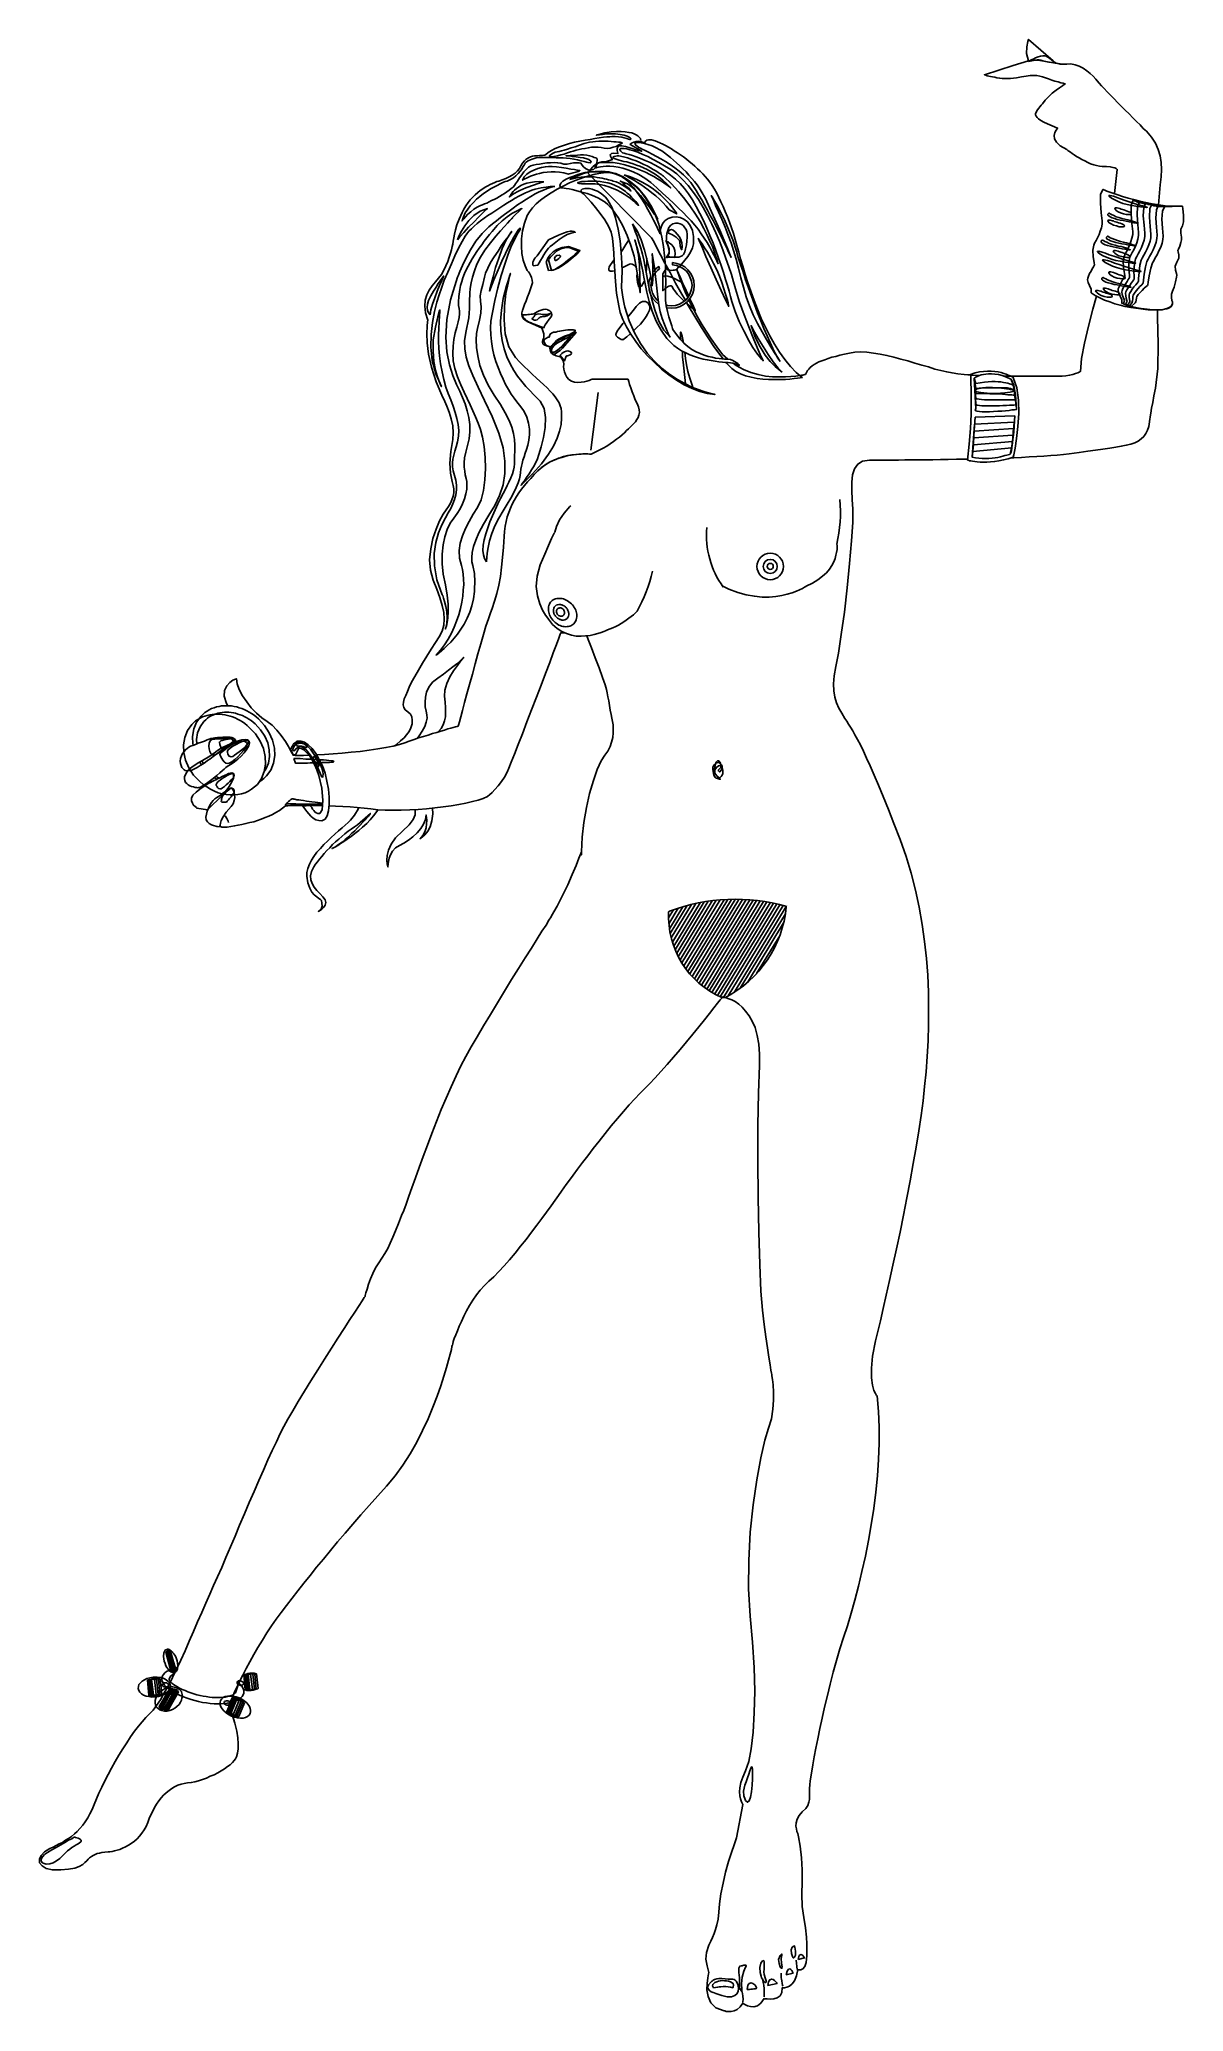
# Model space of a CAD drawing. Extents: x -23 to 78, y -124 to 50.
import ezdxf

# ---------------------------------------------------------------- set-up
doc = ezdxf.new("R2010")
doc.units = 0
doc.header["$LTSCALE"] = 25
doc.layers.get('0').update_dxf_attribs({"linetype": 'CONTINUOUS'})
for name, color, linetype in [('1', 7, 'CONTINUOUS'), ('2', 7, 'CONTINUOUS'), ('6', 7, 'CONTINUOUS'), ('7', 7, 'CONTINUOUS')]:
    doc.layers.add(name, color=color, linetype=linetype)

msp = doc.modelspace()

# ---------------------------------------------------------------- linework, layer by layer
for p, q in [((26.35, 19.06), (25.71, 13.98)), ((32.79, -28.99), (34.58, -26.04)), ((32.89, -29.36), (34.96, -25.95)), ((33.01, -29.7), (35.33, -25.88)), ((33.13, -30.03), (35.69, -25.81)), ((33.27, -30.34), (36.05, -25.76)), ((33.27, -30.34), (36.05, -25.76)), ((33.41, -30.64), (36.4, -25.71)), ((33.56, -30.92), (36.75, -25.67)), ((33.72, -31.19), (37.1, -25.64)), ((33.89, -31.45), (37.44, -25.62)), ((34.07, -31.7), (37.77, -25.6)), ((34.25, -31.94), (38.1, -25.59)), ((34.44, -32.16), (38.43, -25.59)), ((34.63, -32.38), (38.75, -25.59)), ((34.83, -32.59), (39.07, -25.6)), ((35.03, -32.78), (39.38, -25.61)), ((35.24, -32.97), (39.7, -25.64)), ((35.46, -33.15), (40.01, -25.66)), ((35.68, -33.32), (40.31, -25.69)), ((35.91, -33.49), (40.61, -25.73)), ((36.14, -33.64), (40.91, -25.77)), ((36.37, -33.79), (41.21, -25.82)), ((36.62, -33.92), (41.5, -25.88)), ((36.86, -34.05), (41.79, -25.93)), ((37.11, -34.17), (42.08, -25.99)), ((32.56, -27.23), (33, -26.5)), ((32.58, -27.73), (33.41, -26.37)), ((32.63, -28.18), (33.81, -26.24)), ((32.7, -28.6), (34.2, -26.14)), ((37.4, -34.23), (42.36, -26.06)), ((37.81, -34.1), (42.64, -26.13)), ((38.32, -33.8), (42.92, -26.21)), ((38.87, -33.41), (42.84, -26.87)), ((39.51, -32.9), (42.68, -27.67)), ((40.3, -32.13), (42.37, -28.73))]:
    msp.add_line(p, q)
for points in [[(24.21, -1.31, 0.122641), (24.42, -0.95, 0.105435), (24.46, -0.47, 0.087711), (24.32, 0, 0.078293), (23.99, 0.45, 0.078293), (23.54, 0.78, 0.087711), (23.07, 0.92, 0.105435), (22.59, 0.88, 0.122641), (22.23, 0.67, 0.122641), (22.02, 0.31, 0.105435), (21.98, -0.17, 0.087711), (22.12, -0.64, 0.078293), (22.45, -1.09, 0.078293), (22.9, -1.42, 0.087711), (23.37, -1.56, 0.105435), (23.85, -1.52, 0.122641)], [(23.61, -0.84, 0.121077), (23.74, -0.65, 0.105158), (23.76, -0.39, 0.088432), (23.69, -0.13, 0.079399), (23.52, 0.12, 0.079399), (23.28, 0.3, 0.088432), (23.02, 0.38, 0.105158), (22.76, 0.36, 0.121077), (22.56, 0.25, 0.121077), (22.44, 0.05, 0.105158), (22.41, -0.21, 0.088432), (22.48, -0.47, 0.079399), (22.66, -0.71, 0.079399), (22.9, -0.89, 0.088432), (23.16, -0.98, 0.105158), (23.42, -0.96, 0.121077)], [(23.28, -0.58, 0.110901), (23.36, -0.47, 0.102795), (23.4, -0.34, 0.093085), (23.37, -0.2, 0.087217), (23.3, -0.06, 0.087217), (23.18, 0.03, 0.093085), (23.05, 0.08, 0.102795), (22.91, 0.07, 0.110901), (22.79, 0.02, 0.110901), (22.71, -0.09, 0.102795), (22.68, -0.22, 0.093085), (22.7, -0.37, 0.087217), (22.78, -0.5, 0.087217), (22.89, -0.6, 0.093085), (23.03, -0.64, 0.102795), (23.17, -0.64, 0.110901)]]:
    msp.add_lwpolyline(points, format="xyb", close=True)
for points in [[(32.63, -26.63), (32.56, -26.7)], [(42.95, -26.22), (42.92, -26.25)], [(37.25, -34.23), (37.57, -34.23)]]:
    msp.add_lwpolyline(points)
for radius in [1.17, 0.622, 0.266]:
    msp.add_circle((41.51, 3.74), radius)
for centre, radius, start, end in [((35.18, 8.51), 12.51, 347.0258, 5.1297), ((43.71, 6.49), 7.82, 175.0481, 215.8885), ((17.42, 6.57), 14.1, 331.2385, 346.7097), ((38.43, -42.14), 16.56, 74.1283, 110.4933), ((40.33, -27.09), 7.78, 177.1145, 246.6136), ((32.89, -25.3), 10.08, 297.66, 354.6163)]:
    msp.add_arc(centre, radius, start, end)
at = {"layer": '1', "linetype": 'CONTINUOUS'}
for points in [[(75.7, 35.58), (75.85, 37.36), (75.94, 38.05), (75.96, 38.7), (75.94, 39.32), (75.85, 39.92), (75.69, 40.48), (75.43, 41.03), (75.09, 41.56), (74.64, 42.07), (74.37, 42.33), (74.09, 42.63), (73.77, 42.93), (73.45, 43.27), (73.12, 43.6), (72.78, 43.94), (72.45, 44.27), (72.11, 44.62), (71.8, 44.94), (71.48, 45.26), (71.2, 45.56), (70.93, 45.84), (70.68, 46.09), (70.49, 46.32), (70.31, 46.51), (70.19, 46.65), (69.96, 46.92), (69.7, 47.16), (69.4, 47.41), (69.08, 47.62), (68.73, 47.8), (68.36, 47.94), (68, 48.01), (67.63, 47.99), (67.32, 47.98), (67.05, 47.99), (66.84, 48.03), (66.68, 48.08), (66.56, 48.15), (66.47, 48.22), (66.43, 48.26), (66.42, 48.28), (64.26, 50.16), (64.21, 49.99), (64.11, 49.51), (64.09, 48.91), (64.26, 48.28), (62.92, 47.87), (60.37, 47.06), (60.38, 47.06), (60.44, 47.04), (60.51, 47.01), (60.61, 46.97), (60.75, 46.94), (60.91, 46.9), (61.09, 46.86), (61.28, 46.83), (61.48, 46.78), (61.71, 46.76), (61.94, 46.72), (62.18, 46.72), (62.43, 46.71), (62.68, 46.72), (62.94, 46.76), (63.19, 46.79), (63.65, 46.88), (64.05, 46.94), (64.41, 46.99), (64.72, 46.99), (64.99, 46.99), (65.25, 46.94), (65.5, 46.88), (65.75, 46.79), (66.01, 46.69), (66.31, 46.58), (66.59, 46.49), (66.87, 46.42), (67.12, 46.35), (67.32, 46.3), (67.44, 46.26), (67.49, 46.25), (67.42, 46.21), (67.25, 46.09), (67, 45.91), (66.68, 45.68), (66.35, 45.42), (66.01, 45.12), (65.73, 44.8), (65.48, 44.5), (65.38, 44.36), (65.27, 44.22), (65.16, 44.1), (65.06, 43.97), (64.99, 43.87), (64.92, 43.74), (64.88, 43.64), (64.88, 43.53), (64.93, 43.41), (65.01, 43.28), (65.15, 43.16), (65.34, 43.02), (65.6, 42.88), (65.94, 42.72), (66.33, 42.54), (66.82, 42.35), (66.79, 42.3), (66.68, 42.17), (66.57, 41.96), (66.52, 41.7), (66.54, 41.42), (66.72, 41.1), (67.05, 40.78), (67.63, 40.46), (67.65, 40.44), (67.72, 40.39), (67.81, 40.32), (67.95, 40.23), (68.11, 40.13), (68.29, 39.99), (68.5, 39.86), (68.73, 39.72), (68.97, 39.58), (69.22, 39.46), (69.48, 39.32), (69.73, 39.21), (70, 39.12), (70.26, 39.05), (70.51, 39), (70.74, 38.98), (71.14, 38.96), (71.46, 38.95), (71.69, 38.89), (71.87, 38.84), (71.97, 38.79), (72.04, 38.75), (72.08, 38.72), (72.08, 38.7), (71.82, 36.58)], [(64.33, 48.28), (65.08, 48.33), (66.63, 48.06), (66.59, 48.1), (66.52, 48.17), (66.42, 48.26), (66.27, 48.38), (66.12, 48.5), (65.96, 48.61), (65.82, 48.7), (65.68, 48.73), (65.52, 48.73), (65.32, 48.7), (65.11, 48.63), (64.88, 48.54), (64.67, 48.43), (64.49, 48.36), (64.37, 48.29), (64.33, 48.28)], [(26.27, 39.65), (26.24, 39.67), (26.15, 39.72), (26.01, 39.77), (25.82, 39.85), (25.59, 39.92), (25.34, 39.97), (25.07, 39.99), (24.81, 39.99), (24.54, 39.97), (24.3, 39.95), (24.07, 39.93), (23.89, 39.93), (23.73, 39.92), (23.63, 39.92), (23.54, 39.92), (23.52, 39.92), (23.59, 39.92), (23.79, 39.9), (24.07, 39.86), (24.4, 39.83), (24.76, 39.77), (25.07, 39.72), (25.36, 39.65), (25.53, 39.58), (25.71, 39.44), (25.73, 39.35), (25.64, 39.3), (25.46, 39.32), (25.32, 39.35), (25.11, 39.4), (24.84, 39.47), (24.54, 39.55), (24.21, 39.62), (23.88, 39.67), (23.56, 39.7), (23.26, 39.72), (22.96, 39.72), (22.66, 39.74), (22.32, 39.76), (22.01, 39.77), (21.69, 39.77), (21.39, 39.77), (21.12, 39.76), (20.9, 39.72), (20.7, 39.67), (20.54, 39.62), (20.38, 39.56), (20.24, 39.51), (20.12, 39.44), (20, 39.35), (19.91, 39.25), (19.82, 39.1), (19.73, 38.95), (19.63, 38.75), (19.48, 38.56), (19.31, 38.35), (19.11, 38.15), (18.88, 37.98), (18.62, 37.82), (18.34, 37.69), (18.16, 37.64), (17.95, 37.55), (17.72, 37.45), (17.46, 37.31), (17.16, 37.16), (16.87, 36.99), (16.56, 36.79), (16.26, 36.58), (15.94, 36.34), (15.64, 36.09), (15.36, 35.81), (15.09, 35.52), (14.86, 35.21), (14.65, 34.89), (14.49, 34.54), (14.37, 34.18), (14.4, 34.24), (14.51, 34.36), (14.67, 34.54), (14.88, 34.77), (15.13, 34.99), (15.39, 35.21), (15.69, 35.4), (15.99, 35.54), (16.15, 35.59), (16.33, 35.67), (16.54, 35.75), (16.75, 35.86), (16.96, 35.97), (17.19, 36.07), (17.42, 36.19), (17.67, 36.34), (17.9, 36.48), (18.11, 36.6), (18.32, 36.74), (18.51, 36.88), (18.69, 37.02), (18.85, 37.16), (18.97, 37.31), (19.08, 37.43), (19.25, 37.69), (19.43, 37.96), (19.63, 38.24), (19.8, 38.49), (20, 38.72), (20.21, 38.91), (20.42, 39.03), (20.63, 39.1), (20.88, 39.14), (21.18, 39.18), (21.49, 39.23), (21.83, 39.28), (22.15, 39.3), (22.48, 39.32), (22.78, 39.3), (23.06, 39.25), (23.33, 39.19), (23.61, 39.19), (23.89, 39.23), (24.17, 39.28), (24.44, 39.3), (24.65, 39.3), (24.83, 39.25), (24.93, 39.1), (25.06, 38.93), (25.23, 38.79), (25.46, 38.68), (25.71, 38.65), (25.94, 38.7), (26.11, 38.88), (26.24, 39.18), (26.27, 39.65)], [(28.5, 41.06), (28.48, 41.06), (28.39, 41.08), (28.28, 41.1), (28.13, 41.12), (27.95, 41.13), (27.74, 41.15), (27.49, 41.17), (27.24, 41.19), (26.98, 41.19), (26.7, 41.19), (26.41, 41.19), (26.13, 41.17), (25.87, 41.15), (25.6, 41.12), (25.36, 41.06), (25.13, 40.99), (24.72, 40.85), (24.33, 40.71), (23.98, 40.6), (23.65, 40.5), (23.36, 40.41), (23.12, 40.34), (22.91, 40.29), (22.73, 40.25), (22.57, 40.22), (22.39, 40.14), (22.24, 40.06), (22.11, 39.97), (22.04, 39.9), (22.08, 39.85), (22.2, 39.83), (22.45, 39.85), (22.76, 39.9), (23.06, 39.99), (23.36, 40.06), (23.65, 40.16), (23.91, 40.25), (24.16, 40.32), (24.42, 40.41), (24.67, 40.46), (24.92, 40.52), (25.2, 40.57), (25.48, 40.6), (25.76, 40.66), (26.06, 40.67), (26.34, 40.67), (26.61, 40.64), (26.87, 40.59), (27.14, 40.55), (27.42, 40.59), (27.68, 40.66), (27.95, 40.74), (28.16, 40.87), (28.34, 40.96), (28.46, 41.03), (28.5, 41.06)], [(28.5, 40.18), (28.53, 40.16), (28.65, 40.14), (28.83, 40.09), (29.08, 40.02), (29.38, 39.93), (29.71, 39.81), (30.08, 39.67), (30.49, 39.51), (30.93, 39.32), (31.37, 39.09), (31.83, 38.82), (32.27, 38.54), (32.73, 38.2), (33.15, 37.85), (33.56, 37.46), (33.95, 37.02), (34.3, 36.55), (34.65, 36.02), (34.99, 35.44), (35.32, 34.84), (35.62, 34.2), (35.92, 33.55), (36.2, 32.88), (36.49, 32.23), (36.73, 31.56), (36.96, 30.89), (37.19, 30.25), (37.39, 29.63), (37.56, 29.03), (37.74, 28.49), (37.88, 27.98), (38, 27.52), (38.13, 27.08), (38.27, 26.65), (38.43, 26.21), (38.6, 25.77), (38.78, 25.33), (38.97, 24.91), (39.17, 24.5), (39.38, 24.11), (39.57, 23.72), (39.78, 23.37), (39.98, 23.04), (40.19, 22.74), (40.38, 22.45), (40.56, 22.23), (40.74, 22.01), (40.89, 21.86), (40.82, 22), (40.63, 22.4), (40.37, 23.04), (40.01, 23.87), (39.63, 24.84), (39.22, 25.89), (38.81, 27.02), (38.46, 28.19), (38.28, 28.8), (38.09, 29.46), (37.86, 30.14), (37.61, 30.87), (37.33, 31.63), (37.03, 32.38), (36.71, 33.14), (36.36, 33.9), (35.99, 34.64), (35.6, 35.37), (35.18, 36.05), (34.74, 36.69), (34.28, 37.29), (33.79, 37.83), (33.28, 38.31), (32.75, 38.7), (32.2, 39.03), (31.69, 39.33), (31.19, 39.6), (30.72, 39.85), (30.28, 40.04), (29.85, 40.22), (29.48, 40.34), (29.15, 40.44), (28.87, 40.52), (28.64, 40.57), (28.44, 40.57), (28.32, 40.55), (28.27, 40.5), (28.27, 40.43), (28.35, 40.32), (28.5, 40.18)], [(29.91, 40.66), (29.94, 40.64), (30.07, 40.59), (30.24, 40.5), (30.49, 40.39), (30.79, 40.23), (31.12, 40.07), (31.49, 39.86), (31.88, 39.65), (32.27, 39.4), (32.69, 39.14), (33.1, 38.86), (33.49, 38.56), (33.86, 38.24), (34.19, 37.91), (34.51, 37.57), (34.76, 37.22), (34.99, 36.85), (35.23, 36.44), (35.48, 36.02), (35.73, 35.58), (35.97, 35.12), (36.22, 34.66), (36.47, 34.2), (36.71, 33.74), (36.94, 33.28), (37.16, 32.86), (37.35, 32.45), (37.54, 32.07), (37.7, 31.73), (37.84, 31.41), (37.97, 31.17), (38.06, 30.96), (37.98, 31.15), (37.77, 31.68), (37.46, 32.44), (37.07, 33.35), (36.64, 34.34), (36.2, 35.29), (35.8, 36.16), (35.43, 36.81), (35.25, 37.08), (35.06, 37.36), (34.83, 37.64), (34.6, 37.92), (34.35, 38.2), (34.09, 38.49), (33.8, 38.77), (33.54, 39.03), (33.26, 39.3), (32.98, 39.53), (32.71, 39.76), (32.45, 39.97), (32.18, 40.16), (31.95, 40.34), (31.72, 40.48), (31.53, 40.59), (31.12, 40.78), (30.72, 40.92), (30.31, 41.03), (29.96, 41.08), (29.71, 41.08), (29.59, 41.01), (29.64, 40.87), (29.91, 40.66)], [(34.24, 27.43), (34.02, 27.92), (33.84, 28.36), (33.68, 28.77), (33.54, 29.12), (33.45, 29.4), (33.36, 29.63), (33.31, 29.81), (33.29, 29.92), (33.28, 29.95), (33.33, 30), (33.51, 30.16), (33.73, 30.41), (34, 30.71), (34.26, 31.04), (34.49, 31.43), (34.67, 31.8), (34.76, 32.17), (34.76, 32.81), (34.65, 33.34), (34.47, 33.76), (34.21, 34.1), (33.91, 34.32), (33.58, 34.48), (33.22, 34.54), (32.87, 34.52), (32.52, 34.39), (32.25, 34.2), (32.06, 33.97), (31.94, 33.71), (31.85, 33.46), (31.81, 33.25), (31.79, 33.09), (31.79, 33.04), (31.78, 33.09), (31.71, 33.27), (31.58, 33.53), (31.42, 33.87), (31.23, 34.25), (31, 34.71), (30.74, 35.19), (30.45, 35.68), (30.14, 36.18), (29.8, 36.67), (29.45, 37.11), (29.08, 37.53), (28.69, 37.89), (28.3, 38.17), (27.9, 38.35), (27.49, 38.43), (27.07, 38.43), (26.59, 38.38), (26.08, 38.29), (25.53, 38.15), (24.97, 37.98), (24.4, 37.76), (23.84, 37.52), (23.28, 37.25), (22.73, 36.97), (22.22, 36.65), (21.72, 36.34), (21.28, 36), (20.9, 35.67), (20.56, 35.33), (20.3, 34.99), (20.1, 34.66), (19.85, 33.99), (19.68, 33.3), (19.61, 32.61), (19.59, 31.94), (19.64, 31.31), (19.75, 30.73), (19.91, 30.22), (20.1, 29.81), (20.14, 29.77), (20.21, 29.69), (20.3, 29.56), (20.4, 29.39), (20.49, 29.19), (20.54, 28.96), (20.56, 28.72), (20.49, 28.47), (20.38, 28.19), (20.26, 27.85), (20.12, 27.48), (20, 27.13), (19.87, 26.81), (19.78, 26.55), (19.71, 26.37), (19.7, 26.3), (19.68, 26.26), (19.66, 26.19), (19.63, 26.07), (19.63, 25.93), (19.66, 25.75), (19.75, 25.59), (19.91, 25.44), (20.15, 25.29), (21.37, 24.77), (21.41, 24.68), (21.49, 24.48), (21.57, 24.22), (21.58, 23.95), (21.55, 23.83), (21.49, 23.71), (21.46, 23.58), (21.44, 23.46), (21.48, 23.35), (21.6, 23.25), (21.79, 23.16), (22.11, 23.07), (22.11, 23.04), (22.09, 22.95), (22.11, 22.82), (22.15, 22.68), (22.24, 22.54), (22.39, 22.4), (22.64, 22.28), (22.99, 22.21), (23.06, 22.16), (23.19, 22.01), (23.31, 21.8), (23.33, 21.52), (23.31, 21.34), (23.33, 21.13), (23.38, 20.88), (23.47, 20.64), (23.59, 20.41), (23.77, 20.21), (24, 20.06), (24.26, 19.97), (24.56, 19.95), (24.84, 19.97), (25.13, 20), (25.36, 20.06), (25.57, 20.13), (25.73, 20.2), (25.83, 20.23), (25.87, 20.25)], [(24.6, 38.63), (24.51, 38.65), (24.28, 38.7), (23.95, 38.75), (23.54, 38.82), (23.12, 38.89), (22.68, 38.95), (22.29, 38.98), (21.99, 38.98), (21.71, 38.95), (21.37, 38.88), (21.04, 38.79), (20.68, 38.65), (20.35, 38.49), (20.07, 38.29), (19.84, 38.05), (19.7, 37.76), (19.71, 37.78), (19.78, 37.82), (19.89, 37.87), (20.03, 37.94), (20.21, 38.03), (20.4, 38.12), (20.65, 38.2), (20.91, 38.29), (21.19, 38.36), (21.51, 38.43), (21.85, 38.47), (22.2, 38.5), (22.57, 38.5), (22.94, 38.47), (23.33, 38.4), (23.73, 38.29), (23.8, 38.31), (23.95, 38.35), (24.16, 38.4), (24.39, 38.47), (24.58, 38.52), (24.72, 38.58), (24.74, 38.61), (24.6, 38.63)], [(23.86, 37.83), (23.91, 37.87), (24.07, 37.96), (24.33, 38.08), (24.67, 38.22), (25.07, 38.35), (25.55, 38.47), (26.1, 38.54), (26.66, 38.56), (27.28, 38.49), (27.9, 38.33), (28.55, 38.06), (29.18, 37.66), (29.84, 37.09), (30.45, 36.37), (31.05, 35.45), (31.6, 34.32), (31.58, 34.36), (31.51, 34.45), (31.42, 34.61), (31.28, 34.78), (31.14, 35.01), (30.95, 35.28), (30.75, 35.54), (30.54, 35.84), (30.31, 36.12), (30.08, 36.41), (29.84, 36.67), (29.61, 36.92), (29.38, 37.13), (29.15, 37.31), (28.95, 37.43), (28.76, 37.5), (28.3, 37.69), (28.34, 37.68), (28.43, 37.59), (28.55, 37.48), (28.69, 37.36), (28.85, 37.22), (29.01, 37.08), (29.15, 36.93), (29.24, 36.81), (29.2, 36.85), (29.08, 36.93), (28.9, 37.06), (28.69, 37.2), (28.44, 37.36), (28.2, 37.5), (27.93, 37.62), (27.68, 37.69), (27.56, 37.73), (27.42, 37.76), (27.26, 37.8), (27.1, 37.85), (26.91, 37.89), (26.7, 37.94), (26.48, 37.98), (26.26, 38.01), (25.99, 38.05), (25.73, 38.06), (25.44, 38.06), (25.16, 38.06), (24.84, 38.03), (24.53, 37.99), (24.21, 37.92), (23.86, 37.83)], [(26.13, 38.84), (26.17, 38.86), (26.24, 38.88), (26.38, 38.91), (26.56, 38.95), (26.78, 38.98), (27.07, 39), (27.37, 39), (27.72, 38.98), (28.11, 38.91), (28.51, 38.82), (28.97, 38.68), (29.43, 38.5), (29.92, 38.26), (30.45, 37.94), (30.98, 37.55), (31.53, 37.09), (32.06, 36.6), (32.55, 36.14), (33.01, 35.72), (33.43, 35.31), (33.84, 34.92), (34.19, 34.54), (34.55, 34.17), (34.86, 33.81), (35.15, 33.44), (35.43, 33.05), (35.69, 32.67), (35.96, 32.28), (36.2, 31.86), (36.43, 31.4), (36.68, 30.92), (36.91, 30.41), (36.89, 30.46), (36.86, 30.6), (36.8, 30.81), (36.7, 31.11), (36.57, 31.49), (36.41, 31.91), (36.2, 32.4), (35.96, 32.93), (35.67, 33.51), (35.34, 34.13), (34.93, 34.77), (34.49, 35.42), (34, 36.09), (33.43, 36.76), (32.82, 37.43), (32.13, 38.1), (32.11, 38.12), (32.04, 38.15), (31.95, 38.24), (31.81, 38.33), (31.64, 38.43), (31.44, 38.58), (31.21, 38.7), (30.95, 38.86), (30.67, 39.02), (30.37, 39.16), (30.03, 39.32), (29.7, 39.46), (29.32, 39.6), (28.95, 39.72), (28.57, 39.83), (28.16, 39.92), (28.13, 39.92), (28.02, 39.9), (27.9, 39.88), (27.77, 39.85), (27.68, 39.81), (27.68, 39.74), (27.77, 39.67), (28.02, 39.58), (28.2, 39.53), (28.41, 39.47), (28.62, 39.42), (28.87, 39.37), (29.15, 39.3), (29.43, 39.21), (29.73, 39.1), (30.03, 39), (30.35, 38.86), (30.68, 38.7), (31.02, 38.5), (31.37, 38.29), (31.71, 38.05), (32.06, 37.76), (32.41, 37.45), (32.75, 37.09), (32.73, 37.11), (32.64, 37.18), (32.52, 37.27), (32.34, 37.39), (32.13, 37.53), (31.88, 37.71), (31.58, 37.89), (31.25, 38.08), (30.89, 38.28), (30.51, 38.47), (30.08, 38.65), (29.64, 38.82), (29.18, 38.98), (28.69, 39.12), (28.2, 39.23), (27.68, 39.32), (27.6, 39.32), (27.38, 39.33), (27.07, 39.33), (26.73, 39.33), (26.41, 39.28), (26.19, 39.19), (26.06, 39.05), (26.13, 38.84)], [(28.64, 38.24), (28.67, 38.22), (28.76, 38.19), (28.88, 38.12), (29.06, 38.01), (29.29, 37.89), (29.54, 37.73), (29.82, 37.57), (30.12, 37.38), (30.44, 37.15), (30.75, 36.92), (31.09, 36.65), (31.42, 36.39), (31.74, 36.09), (32.06, 35.79), (32.34, 35.47), (32.61, 35.14), (33.28, 34.8), (33.26, 34.84), (33.21, 34.91), (33.12, 35.05), (32.99, 35.21), (32.83, 35.42), (32.64, 35.67), (32.41, 35.91), (32.15, 36.19), (31.83, 36.48), (31.49, 36.76), (31.11, 37.06), (30.7, 37.32), (30.24, 37.59), (29.75, 37.83), (29.2, 38.06), (28.64, 38.24)], [(22.52, 37.22), (22.5, 37.22), (22.45, 37.22), (22.36, 37.22), (22.25, 37.22), (22.11, 37.2), (21.94, 37.18), (21.76, 37.16), (21.55, 37.13), (21.32, 37.09), (21.07, 37.04), (20.81, 36.97), (20.52, 36.88), (20.24, 36.78), (19.96, 36.65), (19.66, 36.51), (19.36, 36.35), (19.04, 36.18), (18.73, 35.97), (18.37, 35.77), (18.04, 35.56), (17.68, 35.33), (17.33, 35.1), (16.98, 34.87), (16.64, 34.64), (16.31, 34.41), (15.99, 34.18), (15.69, 33.94), (15.43, 33.71), (15.18, 33.48), (14.97, 33.27), (14.77, 33.05), (14.63, 32.84), (14.37, 32.37), (14.05, 31.79), (13.73, 31.11), (13.42, 30.41), (13.1, 29.67), (12.8, 28.95), (12.55, 28.26), (12.34, 27.66), (12.15, 27.01), (11.93, 26.19), (11.76, 25.22), (11.64, 24.18), (11.62, 23.05), (11.74, 21.89), (12.04, 20.71), (12.55, 19.58), (12.5, 19.69), (12.38, 19.97), (12.2, 20.43), (12.02, 21.04), (11.88, 21.8), (11.81, 22.7), (11.83, 23.71), (12.01, 24.82), (12.22, 25.74), (12.34, 26.23), (12.41, 26.33), (12.41, 26.18), (12.39, 25.81), (12.36, 25.28), (12.32, 24.71), (12.29, 24.15), (12.29, 23.58), (12.31, 22.95), (12.38, 22.28), (12.46, 21.59), (12.61, 20.88), (12.75, 20.2), (12.94, 19.54), (13.15, 18.96), (13.38, 18.42), (13.59, 17.85), (13.77, 17.3), (13.91, 16.78), (14.02, 16.23), (14.07, 15.72), (14.05, 15.22), (13.96, 14.73), (13.84, 14.27), (13.72, 13.88), (13.63, 13.53), (13.56, 13.2), (13.52, 12.86), (13.52, 12.52), (13.58, 12.15), (13.7, 11.75), (13.82, 11.33), (13.88, 10.9), (13.88, 10.48), (13.8, 10.06), (13.7, 9.65), (13.56, 9.24), (13.36, 8.84), (13.15, 8.45), (12.89, 8.01), (12.59, 7.41), (12.29, 6.69), (12.06, 5.84), (11.92, 4.87), (11.93, 3.78), (12.15, 2.56), (12.62, 1.25), (12.66, 1.18), (12.73, 0.95), (12.83, 0.64), (12.94, 0.21), (13.01, -0.26), (13.05, -0.77), (13.01, -1.29), (12.89, -1.78), (12.91, -1.71), (12.98, -1.53), (13.05, -1.21), (13.12, -0.79), (13.15, -0.24), (13.13, 0.43), (13.06, 1.22), (12.89, 2.12), (12.71, 3.07), (12.62, 3.97), (12.62, 4.83), (12.71, 5.63), (12.85, 6.35), (13.06, 7), (13.31, 7.55), (13.63, 7.99), (13.93, 8.4), (14.19, 8.82), (14.4, 9.26), (14.58, 9.7), (14.7, 10.14), (14.77, 10.55), (14.79, 10.9), (14.77, 11.22), (14.72, 11.5), (14.65, 11.8), (14.6, 12.12), (14.55, 12.47), (14.55, 12.86), (14.58, 13.32), (14.69, 13.81), (14.85, 14.38), (15, 14.99), (15.06, 15.61), (15.04, 16.23), (14.95, 16.85), (14.81, 17.46), (14.63, 18.05), (14.4, 18.63), (14.16, 19.17), (13.88, 19.77), (13.56, 20.55), (13.26, 21.5), (13.03, 22.63), (12.94, 23.95), (13.03, 25.49), (13.35, 27.23), (13.96, 29.21), (14.02, 29.35), (14.16, 29.72), (14.39, 30.25), (14.72, 30.92), (15.11, 31.64), (15.59, 32.38), (16.13, 33.07), (16.73, 33.65), (17.05, 33.92), (17.4, 34.18), (17.76, 34.47), (18.11, 34.75), (18.5, 35.03), (18.87, 35.29), (19.25, 35.58), (19.64, 35.84), (20.03, 36.09), (20.42, 36.34), (20.79, 36.55), (21.16, 36.74), (21.53, 36.9), (21.86, 37.04), (22.2, 37.15), (22.52, 37.22)], [(21.58, 37.62), (21.55, 37.62), (21.48, 37.59), (21.34, 37.55), (21.18, 37.5), (20.97, 37.43), (20.74, 37.36), (20.49, 37.27), (20.24, 37.18), (19.98, 37.08), (19.71, 36.97), (19.45, 36.86), (19.22, 36.74), (19.01, 36.63), (18.81, 36.51), (18.65, 36.39), (18.55, 36.28), (18.55, 36.3), (18.58, 36.35), (18.62, 36.42), (18.67, 36.53), (18.76, 36.63), (18.87, 36.76), (18.99, 36.9), (19.15, 37.04), (19.34, 37.16), (19.55, 37.29), (19.8, 37.41), (20.08, 37.5), (20.4, 37.57), (20.75, 37.62), (21.14, 37.64), (21.58, 37.62)], [(24.81, 37.62), (24.84, 37.62), (24.92, 37.64), (25.04, 37.66), (25.22, 37.66), (25.43, 37.68), (25.67, 37.68), (25.94, 37.68), (26.24, 37.68), (26.54, 37.64), (26.86, 37.59), (27.19, 37.52), (27.53, 37.43), (27.84, 37.31), (28.16, 37.16), (28.48, 36.97), (28.76, 36.76), (28.81, 36.72), (28.92, 36.62), (29.1, 36.46), (29.29, 36.28), (29.48, 36.07), (29.68, 35.88), (29.82, 35.68), (29.91, 35.54), (29.89, 35.56), (29.82, 35.63), (29.71, 35.72), (29.57, 35.86), (29.38, 36), (29.17, 36.18), (28.92, 36.35), (28.64, 36.53), (28.34, 36.71), (28.02, 36.88), (27.67, 37.04), (27.3, 37.18), (26.91, 37.31), (26.5, 37.38), (26.1, 37.43), (25.67, 37.43), (25.6, 37.43), (25.41, 37.43), (25.14, 37.45), (24.88, 37.45), (24.67, 37.48), (24.54, 37.52), (24.58, 37.55), (24.81, 37.62)], [(70.81, 36.95), (70.84, 36.93), (70.97, 36.88), (71.16, 36.81), (71.42, 36.71), (71.76, 36.6), (72.13, 36.46), (72.55, 36.34), (73.03, 36.19), (73.52, 36.05), (74.05, 35.91), (74.6, 35.79), (75.15, 35.67), (75.73, 35.58), (76.29, 35.51), (76.86, 35.47), (77.4, 35.47), (77.81, 35.47), (77.84, 35.24), (77.92, 34.69), (77.92, 34.11), (77.81, 33.73), (77.69, 33.44), (77.67, 33.09), (77.72, 32.74), (77.74, 32.51), (77.69, 32.28), (77.58, 31.96), (77.46, 31.68), (77.4, 31.56), (77.44, 31.45), (77.49, 31.2), (77.49, 30.89), (77.33, 30.55), (77.19, 30.2), (77.21, 29.83), (77.28, 29.53), (77.33, 29.4), (77.3, 29.23), (77.21, 28.8), (77.09, 28.33), (76.93, 27.99), (76.84, 27.73), (76.86, 27.43), (76.89, 27.16), (76.93, 27.06), (76.93, 27.04), (76.95, 26.97), (76.95, 26.88), (76.91, 26.78), (76.82, 26.65), (76.68, 26.53), (76.45, 26.44), (76.12, 26.37), (75.9, 26.35), (75.62, 26.33), (75.32, 26.35), (74.95, 26.35), (74.56, 26.39), (74.16, 26.42), (73.72, 26.49), (73.26, 26.56), (72.78, 26.65), (72.32, 26.76), (71.85, 26.88), (71.41, 27.04), (70.95, 27.2), (70.54, 27.39), (70.14, 27.61), (69.78, 27.85), (69.78, 28.19), (69.73, 28.27), (69.63, 28.49), (69.5, 28.75), (69.45, 29), (69.48, 29.14), (69.54, 29.32), (69.64, 29.53), (69.77, 29.76), (69.87, 29.95), (69.98, 30.13), (70.03, 30.25), (70.07, 30.29), (70.03, 30.5), (69.96, 31.01), (69.93, 31.59), (70, 32.03), (70.08, 32.21), (70.21, 32.44), (70.33, 32.7), (70.47, 32.98), (70.58, 33.28), (70.68, 33.58), (70.74, 33.9), (70.74, 34.18), (70.67, 34.89), (70.6, 35.75), (70.61, 36.51), (70.81, 36.95)], [(18.81, 34.47), (19.63, 35.26), (19.55, 35.24), (19.38, 35.15), (19.11, 35.01), (18.76, 34.82), (18.35, 34.54), (17.91, 34.18), (17.46, 33.76), (17, 33.25), (16.77, 32.97), (16.54, 32.68), (16.31, 32.38), (16.1, 32.08), (15.87, 31.79), (15.66, 31.49), (15.45, 31.17), (15.25, 30.85), (15.07, 30.51), (14.9, 30.2), (14.72, 29.86), (14.58, 29.53), (14.44, 29.17), (14.33, 28.84), (14.23, 28.49), (14.16, 28.13), (14.07, 27.52), (14.05, 27.06), (14.05, 26.72), (14.1, 26.46), (14.14, 26.23), (14.14, 25.98), (14.12, 25.68), (14.03, 25.29), (13.89, 24.82), (13.77, 24.31), (13.65, 23.74), (13.58, 23.14), (13.54, 22.52), (13.59, 21.86), (13.72, 21.17), (13.96, 20.44), (14.26, 19.74), (14.55, 19.1), (14.81, 18.52), (15.07, 17.98), (15.32, 17.45), (15.55, 16.92), (15.78, 16.37), (15.99, 15.81), (16.17, 15.14), (16.31, 14.29), (16.4, 13.35), (16.43, 12.37), (16.38, 11.38), (16.26, 10.44), (16.04, 9.6), (15.71, 8.93), (15.34, 8.33), (14.99, 7.71), (14.67, 7.09), (14.4, 6.44), (14.21, 5.79), (14.12, 5.13), (14.14, 4.46), (14.3, 3.81), (14.4, 3.46), (14.46, 3.05), (14.49, 2.61), (14.51, 2.15), (14.47, 1.64), (14.42, 1.13), (14.33, 0.58), (14.23, 0.04), (14.07, -0.51), (13.88, -1.07), (13.66, -1.62), (13.42, -2.15), (13.13, -2.68), (12.82, -3.17), (12.46, -3.63), (12.08, -4.07), (12.11, -4.05), (12.22, -3.98), (12.36, -3.86), (12.57, -3.68), (12.8, -3.49), (13.06, -3.23), (13.36, -2.93), (13.66, -2.59), (13.96, -2.22), (14.26, -1.8), (14.55, -1.34), (14.81, -0.83), (15.04, -0.3), (15.22, 0.27), (15.36, 0.88), (15.45, 1.52), (15.46, 1.77), (15.48, 2.37), (15.45, 3.11), (15.3, 3.81), (15.23, 4.15), (15.22, 4.54), (15.25, 4.98), (15.36, 5.49), (15.57, 6.05), (15.85, 6.7), (16.24, 7.45), (16.73, 8.26), (17.24, 9.12), (17.67, 10), (17.97, 10.94), (18.13, 11.93), (18.13, 13), (17.97, 14.18), (17.6, 15.49), (17, 16.95), (16.34, 18.36), (15.78, 19.54), (15.32, 20.55), (14.97, 21.41), (14.72, 22.17), (14.6, 22.9), (14.58, 23.6), (14.7, 24.36), (14.95, 25.63), (15.02, 26.46), (15.02, 27.09), (15.04, 27.8), (15.07, 28.22), (15.16, 28.72), (15.27, 29.23), (15.45, 29.79), (15.67, 30.37), (15.99, 30.99), (16.38, 31.61), (16.86, 32.24), (17.35, 32.83), (17.76, 33.3), (18.09, 33.69), (18.37, 33.99), (18.57, 34.2), (18.71, 34.36), (18.8, 34.43), (18.81, 34.47)], [(13.96, 32.51), (14, 32.61), (14.12, 32.88), (14.32, 33.28), (14.6, 33.74), (14.97, 34.22), (15.41, 34.66), (15.96, 35.03), (16.59, 35.26), (16.49, 35.17), (16.22, 34.91), (15.85, 34.54), (15.41, 34.08), (14.93, 33.62), (14.51, 33.16), (14.17, 32.77), (13.96, 32.51)], [(42.38, 21.8), (42.31, 21.89), (42.15, 22.16), (41.88, 22.56), (41.55, 23.09), (41.18, 23.72), (40.79, 24.41), (40.38, 25.15), (40.01, 25.91), (39.68, 26.69), (39.4, 27.5), (39.15, 28.33), (38.92, 29.17), (38.71, 30), (38.5, 30.8), (38.28, 31.56), (38.06, 32.24), (37.81, 32.93), (37.53, 33.64), (37.24, 34.32), (36.96, 34.98), (36.7, 35.54), (36.5, 36), (36.36, 36.3), (36.31, 36.41), (36.38, 36.3), (36.54, 36.04), (36.8, 35.58), (37.12, 34.99), (37.47, 34.27), (37.84, 33.43), (38.2, 32.51), (38.53, 31.5), (38.69, 30.96), (38.88, 30.34), (39.11, 29.69), (39.34, 29), (39.59, 28.27), (39.85, 27.55), (40.12, 26.81), (40.4, 26.09), (40.68, 25.38), (40.95, 24.69), (41.23, 24.06), (41.49, 23.46), (41.74, 22.93), (41.97, 22.47), (42.18, 22.08), (42.38, 21.8)], [(73.49, 36), (73.51, 36), (73.54, 35.98), (73.59, 35.95), (73.7, 35.91), (73.81, 35.86), (73.96, 35.81), (74.14, 35.77), (74.37, 35.72), (74.62, 35.67), (74.9, 35.61), (75.22, 35.56), (75.57, 35.52), (75.98, 35.49), (76.4, 35.47), (76.88, 35.47), (77.4, 35.47), (77.81, 35.47), (77.84, 35.24), (77.92, 34.69), (77.92, 34.11), (77.81, 33.73), (77.69, 33.44), (77.67, 33.09), (77.72, 32.74), (77.74, 32.51), (77.69, 32.28), (77.58, 31.96), (77.46, 31.68), (77.4, 31.56), (77.44, 31.45), (77.49, 31.2), (77.49, 30.89), (77.33, 30.55), (77.19, 30.2), (77.21, 29.83), (77.28, 29.53), (77.33, 29.4), (77.3, 29.23), (77.21, 28.8), (77.09, 28.33), (76.93, 27.99), (76.84, 27.73), (76.86, 27.43), (76.89, 27.16), (76.93, 27.06), (76.93, 27.04), (76.95, 26.97), (76.93, 26.88), (76.89, 26.78), (76.82, 26.67), (76.66, 26.55), (76.43, 26.46), (76.12, 26.37), (76.03, 26.35), (75.9, 26.35), (75.76, 26.33), (75.59, 26.33), (75.39, 26.33), (75.18, 26.35), (74.95, 26.37), (74.71, 26.39), (74.44, 26.42), (74.18, 26.46), (73.89, 26.49), (73.61, 26.56), (73.33, 26.63), (73.05, 26.71), (72.77, 26.81), (72.48, 26.92), (72.48, 27.25), (72.43, 27.34), (72.32, 27.55), (72.2, 27.82), (72.15, 28.06), (72.17, 28.19), (72.24, 28.38), (72.34, 28.57), (72.45, 28.8), (72.55, 29), (72.66, 29.17), (72.73, 29.3), (72.75, 29.33), (72.71, 29.55), (72.64, 30.06), (72.61, 30.66), (72.7, 31.1), (72.78, 31.27), (72.91, 31.5), (73.03, 31.77), (73.15, 32.05), (73.28, 32.35), (73.37, 32.65), (73.44, 32.97), (73.44, 33.25), (73.37, 33.95), (73.29, 34.8), (73.31, 35.56), (73.49, 36)], [(73.96, 33.16), (73.89, 33.87), (73.82, 34.71), (73.86, 35.45), (74.05, 35.89), (74.05, 35.89), (74.07, 35.88), (74.11, 35.84), (74.18, 35.82), (74.25, 35.79), (74.35, 35.74), (74.48, 35.7), (74.65, 35.67), (74.85, 35.61), (75.08, 35.58), (75.34, 35.54), (75.66, 35.51), (76.03, 35.49), (76.43, 35.47), (76.89, 35.47), (77.4, 35.47), (77.81, 35.47), (77.84, 35.24), (77.92, 34.69), (77.92, 34.11), (77.81, 33.73), (77.69, 33.44), (77.67, 33.09), (77.72, 32.74), (77.74, 32.51), (77.69, 32.28), (77.58, 31.96), (77.46, 31.68), (77.4, 31.56), (77.44, 31.45), (77.49, 31.2), (77.49, 30.89), (77.33, 30.55), (77.19, 30.2), (77.21, 29.83), (77.28, 29.53), (77.33, 29.4), (77.3, 29.23), (77.21, 28.8), (77.09, 28.33), (76.93, 27.99), (76.84, 27.73), (76.86, 27.43), (76.89, 27.16), (76.93, 27.06), (76.93, 27.04), (76.95, 26.97), (76.93, 26.88), (76.89, 26.78), (76.82, 26.67), (76.66, 26.55), (76.43, 26.46), (76.12, 26.37), (76.03, 26.35), (75.9, 26.35), (75.76, 26.33), (75.59, 26.33), (75.39, 26.33), (75.2, 26.35), (74.97, 26.35), (74.72, 26.39), (74.48, 26.41), (74.23, 26.44), (73.96, 26.49), (73.7, 26.55), (73.42, 26.6), (73.15, 26.67), (72.89, 26.76), (72.64, 26.86), (72.71, 27.18), (72.68, 27.25), (72.59, 27.45), (72.5, 27.69), (72.47, 27.92), (72.5, 28.05), (72.57, 28.22), (72.68, 28.43), (72.82, 28.65), (72.94, 28.84), (73.05, 29.02), (73.12, 29.14), (73.15, 29.17), (73.14, 29.4), (73.1, 29.92), (73.1, 30.51), (73.19, 30.97), (73.28, 31.15), (73.4, 31.38), (73.54, 31.64), (73.68, 31.94), (73.81, 32.24), (73.89, 32.56), (73.96, 32.88), (73.96, 33.16)], [(76.26, 35.47), (76.24, 35.47), (76.19, 35.47), (76.12, 35.47), (76.03, 35.45), (75.94, 35.45), (75.85, 35.45), (75.78, 35.45), (75.75, 35.45), (75.73, 35.44), (75.76, 35.44), (75.85, 35.44), (76.01, 35.44), (76.22, 35.45), (76.52, 35.45), (76.91, 35.45), (77.4, 35.47), (77.81, 35.47), (77.84, 35.24), (77.92, 34.69), (77.92, 34.11), (77.81, 33.73), (77.69, 33.44), (77.67, 33.09), (77.72, 32.74), (77.74, 32.51), (77.69, 32.28), (77.58, 31.96), (77.46, 31.68), (77.4, 31.56), (77.44, 31.45), (77.49, 31.2), (77.49, 30.89), (77.33, 30.55), (77.19, 30.2), (77.21, 29.83), (77.28, 29.53), (77.33, 29.4), (77.3, 29.23), (77.21, 28.8), (77.09, 28.33), (76.93, 27.99), (76.84, 27.73), (76.86, 27.43), (76.89, 27.16), (76.93, 27.06), (76.93, 27.04), (76.95, 26.97), (76.93, 26.88), (76.89, 26.78), (76.82, 26.67), (76.66, 26.55), (76.43, 26.46), (76.12, 26.37), (76.03, 26.35), (75.9, 26.35), (75.76, 26.33), (75.6, 26.33), (75.43, 26.33), (75.23, 26.33), (75.04, 26.33), (74.83, 26.35), (74.62, 26.37), (74.41, 26.39), (74.19, 26.42), (73.98, 26.46), (73.79, 26.49), (73.61, 26.53), (73.44, 26.58), (73.29, 26.65), (73.63, 26.92), (73.65, 26.95), (73.7, 27.06), (73.75, 27.2), (73.77, 27.39), (73.81, 27.52), (73.93, 27.68), (74.09, 27.87), (74.28, 28.06), (74.46, 28.24), (74.62, 28.4), (74.74, 28.5), (74.78, 28.54), (74.81, 28.79), (74.9, 29.35), (75.02, 30), (75.18, 30.48), (75.29, 30.67), (75.41, 30.92), (75.59, 31.2), (75.75, 31.54), (75.9, 31.87), (76.03, 32.23), (76.1, 32.54), (76.12, 32.84), (76.06, 33.53), (76.01, 34.34), (76.06, 35.05), (76.26, 35.47)], [(16.52, 4.15), (16.52, 4.24), (16.54, 4.5), (16.57, 4.91), (16.66, 5.42), (16.79, 6), (16.98, 6.65), (17.24, 7.32), (17.6, 7.99), (17.98, 8.63), (18.34, 9.21), (18.65, 9.76), (18.92, 10.25), (19.13, 10.69), (19.31, 11.1), (19.43, 11.45), (19.48, 11.75), (19.52, 12.01), (19.55, 12.3), (19.61, 12.56), (19.66, 12.82), (19.73, 13.11), (19.82, 13.39), (19.91, 13.71), (20.03, 14.04), (20.15, 14.43), (20.24, 14.87), (20.3, 15.35), (20.31, 15.84), (20.22, 16.37), (20.07, 16.9), (19.8, 17.45), (19.41, 17.96), (19.18, 18.24), (18.94, 18.56), (18.69, 18.91), (18.44, 19.32), (18.2, 19.76), (17.97, 20.23), (17.74, 20.73), (17.53, 21.26), (17.35, 21.8), (17.17, 22.37), (17.05, 22.95), (16.96, 23.55), (16.89, 24.15), (16.87, 24.75), (16.91, 25.36), (17, 25.96), (17.24, 27.16), (17.51, 28.29), (17.81, 29.37), (18.13, 30.36), (18.43, 31.24), (18.73, 32), (19.03, 32.63), (19.29, 33.11), (19.4, 33.28), (19.47, 33.43), (19.5, 33.51), (19.48, 33.55), (19.45, 33.53), (19.36, 33.44), (19.25, 33.28), (19.1, 33.05), (18.92, 32.74), (18.71, 32.35), (18.46, 31.87), (18.18, 31.31), (17.88, 30.64), (17.54, 29.86), (17.17, 28.98), (16.79, 27.99), (16.82, 28.15), (16.93, 28.61), (17.1, 29.26), (17.31, 30.06), (17.6, 30.9), (17.9, 31.75), (18.25, 32.51), (18.62, 33.11), (18.64, 33.13), (18.67, 33.18), (18.71, 33.21), (18.74, 33.25), (18.74, 33.23), (18.69, 33.16), (18.58, 33.02), (18.41, 32.77), (18.14, 32.42), (17.84, 32), (17.53, 31.52), (17.19, 31.01), (16.87, 30.5), (16.63, 30.02), (16.43, 29.58), (16.33, 29.21), (16.2, 28.59), (16.06, 28.06), (15.96, 27.57), (15.99, 27.11), (16.04, 26.62), (16.01, 26.05), (15.89, 25.42), (15.71, 24.69), (15.64, 24.25), (15.6, 23.69), (15.64, 23.02), (15.74, 22.28), (15.94, 21.45), (16.24, 20.6), (16.66, 19.72), (17.19, 18.84), (17.74, 18.01), (18.16, 17.27), (18.5, 16.6), (18.74, 16), (18.88, 15.44), (18.99, 14.92), (19.01, 14.41), (19.01, 13.92), (18.99, 13.46), (18.99, 13.09), (18.97, 12.77), (18.95, 12.49), (18.9, 12.21), (18.81, 11.91), (18.67, 11.55), (18.48, 11.15), (18.34, 10.88), (18.18, 10.55), (17.97, 10.16), (17.76, 9.72), (17.51, 9.24), (17.28, 8.73), (17.03, 8.2), (16.82, 7.67), (16.63, 7.13), (16.45, 6.6), (16.31, 6.09), (16.22, 5.61), (16.2, 5.15), (16.24, 4.76), (16.34, 4.43), (16.52, 4.15)], [(29.38, 33.92), (29.41, 33.83), (29.5, 33.6), (29.62, 33.25), (29.78, 32.83), (29.94, 32.31), (30.12, 31.79), (30.26, 31.26), (30.38, 30.76), (30.49, 30.14), (30.63, 29.33), (30.82, 28.38), (31.05, 27.36), (31.34, 26.33), (31.71, 25.36), (32.15, 24.55), (32.68, 23.95), (32.64, 24.02), (32.52, 24.25), (32.38, 24.61), (32.18, 25.05), (31.99, 25.58), (31.81, 26.16), (31.69, 26.79), (31.6, 27.45), (31.46, 28.79), (31.32, 30.04), (31.18, 30.94), (31.12, 31.29), (31.14, 30.89), (31.18, 29.95), (31.18, 29), (31.12, 28.47), (31.09, 28.65), (31.02, 29.14), (30.88, 29.85), (30.68, 30.69), (30.44, 31.61), (30.14, 32.51), (29.78, 33.3), (29.38, 33.92)], [(29.59, 33.34), (29.62, 33.34), (29.75, 33.28), (29.83, 33.21)], [(32.34, 32.37), (32.34, 32.42), (32.36, 32.58), (32.38, 32.81), (32.41, 33.07), (32.48, 33.34), (32.59, 33.6), (32.75, 33.8), (32.94, 33.92), (33.15, 33.97), (33.36, 33.97), (33.56, 33.92), (33.72, 33.85), (33.88, 33.73), (34, 33.58), (34.09, 33.43), (34.16, 33.25), (34.19, 33.02), (34.19, 32.74), (34.17, 32.4), (34.12, 32.07), (34.05, 31.73), (33.98, 31.45), (33.88, 31.22), (33.75, 31.1), (33.61, 31.03), (33.45, 30.99), (33.28, 30.97), (33.08, 30.97), (32.91, 30.97), (32.73, 30.97), (32.59, 30.97), (32.46, 30.96), (32.36, 30.96), (32.41, 31.04), (32.52, 31.2), (32.61, 31.43), (32.59, 31.71), (32.5, 32.03), (32.39, 32.26), (32.34, 32.37)], [(32.53, 33.11), (32.57, 33.09), (32.69, 33.04), (32.85, 32.97), (33.05, 32.86), (33.22, 32.74), (33.38, 32.6), (33.51, 32.45), (33.54, 32.3), (33.58, 31.98), (33.65, 31.71), (33.72, 31.64), (33.75, 31.96), (33.72, 32.24), (33.63, 32.53), (33.49, 32.79), (33.31, 33.02), (33.13, 33.21), (32.96, 33.35), (32.8, 33.41), (32.68, 33.39), (32.53, 33.25), (32.5, 33.18), (32.52, 33.13), (32.53, 33.11)], [(22.25, 29.81), (21.99, 30.76), (22.02, 30.81), (22.13, 30.96), (22.29, 31.13), (22.5, 31.34), (22.76, 31.56), (23.06, 31.71), (23.42, 31.82), (23.8, 31.84), (24.6, 31.5), (24.53, 31.43), (24.32, 31.26), (24.02, 30.99), (23.65, 30.69), (23.26, 30.37), (22.87, 30.11), (22.52, 29.9), (22.25, 29.81)], [(28.38, 31.47), (28.43, 31.52), (28.62, 31.8), (28.8, 32.1), (28.97, 32.37), (29.05, 32.5)], [(32.41, 32.37), (32.43, 32.35), (32.48, 32.33), (32.55, 32.3), (32.64, 32.23), (32.73, 32.16), (32.83, 32.07), (32.92, 31.96), (33.01, 31.84), (33.1, 31.56), (33.12, 31.27), (33.1, 31.04), (33.08, 30.96), (32.46, 31.03), (32.52, 31.1), (32.61, 31.33), (32.61, 31.73), (32.41, 32.37)], [(35.16, 32.65), (35.25, 32.44), (35.5, 31.86), (35.85, 31.04), (36.29, 30.06), (36.75, 29.02), (37.19, 28.05), (37.58, 27.22), (37.86, 26.65), (37.84, 26.72), (37.79, 26.95), (37.7, 27.29), (37.58, 27.71), (37.42, 28.2), (37.24, 28.75), (37.03, 29.32), (36.79, 29.88), (36.52, 30.43), (36.26, 30.94), (35.97, 31.41), (35.73, 31.82), (35.5, 32.16), (35.32, 32.42), (35.2, 32.6), (35.16, 32.65)], [(20.9, 12.97), (20.97, 13.14), (21.12, 13.6), (21.34, 14.27), (21.55, 15.1), (21.69, 15.98), (21.72, 16.86), (21.6, 17.66), (21.25, 18.29), (20.98, 18.57), (20.68, 18.87), (20.33, 19.23), (19.98, 19.6), (19.63, 20.02), (19.25, 20.5), (18.92, 21.01), (18.6, 21.59), (18.3, 22.21), (18.07, 22.9), (17.9, 23.64), (17.79, 24.47), (17.76, 25.35), (17.83, 26.3), (17.98, 27.34), (18.27, 28.47), (18.62, 29.55), (18.55, 29.32), (18.41, 28.7), (18.23, 27.78), (18.09, 26.67), (18.06, 25.45), (18.16, 24.24), (18.48, 23.09), (19.08, 22.14), (19.45, 21.73), (19.84, 21.36), (20.21, 20.99), (20.56, 20.66), (20.9, 20.34), (21.23, 20.04), (21.55, 19.76), (21.85, 19.47), (22.11, 19.19), (22.36, 18.93), (22.57, 18.68), (22.75, 18.42), (22.91, 18.15), (23.01, 17.9), (23.08, 17.64), (23.12, 17.36), (23.12, 16.79), (23.08, 16.23), (22.96, 15.65), (22.75, 15.03), (22.43, 14.34), (21.97, 13.62), (21.35, 12.79), (20.56, 11.89), (19.55, 10.88), (19.59, 10.94), (19.7, 11.08), (19.85, 11.29), (20.05, 11.57), (20.28, 11.89), (20.49, 12.24), (20.7, 12.61), (20.9, 12.97)], [(22.57, 30.67), (22.5, 30.92), (22.52, 30.96), (22.59, 31.04), (22.71, 31.13), (22.91, 31.15), (23.06, 31.04), (23.01, 30.99), (22.89, 30.87), (22.73, 30.74), (22.57, 30.67)], [(27.4, 29.76), (27.3, 29.83), (27.28, 29.95), (27.33, 30.13), (27.44, 30.32), (27.58, 30.51), (27.74, 30.73), (27.77, 30.76)], [(27.81, 29.79), (27.6, 29.74), (27.4, 29.76)], [(29.72, 30.11), (29.71, 30.11), (29.61, 30.22), (29.47, 30.3), (29.34, 30.37), (29.22, 30.39), (29.11, 30.37), (28.99, 30.3), (28.81, 30.22), (28.58, 30.09), (28.45, 30.03)], [(30.63, 30.89), (30.63, 30.73), (30.61, 29.97), (30.58, 29.65)], [(33.28, 29.92), (33.26, 29.9), (33.19, 29.88), (33.08, 29.85), (32.96, 29.83), (32.82, 29.81), (32.66, 29.83), (32.5, 29.88), (32.34, 29.99), (32.06, 29.51), (32.04, 28.03), (32.06, 28.05), (32.13, 28.1), (32.22, 28.19), (32.34, 28.27), (32.45, 28.36), (32.57, 28.43), (32.69, 28.47), (32.78, 28.47), (32.83, 28.43), (32.89, 28.35), (32.96, 28.2), (33.1, 28.01), (33.31, 27.73), (33.66, 27.36), (33.94, 27.11)], [(32.06, 29.28), (32.06, 29.51), (32.34, 29.99), (32.5, 29.88), (32.66, 29.83), (32.82, 29.81), (32.96, 29.83), (33.08, 29.85), (33.19, 29.88), (33.26, 29.9), (33.28, 29.92), (33.31, 29.81), (33.43, 29.55), (33.59, 29.17), (33.79, 28.72), (33.73, 28.75), (33.58, 28.84), (33.35, 28.96), (33.08, 29.1), (32.78, 29.21), (32.5, 29.3), (32.25, 29.33), (32.06, 29.28)], [(34.33, 27.54), (34.09, 28.06), (33.79, 28.72), (33.52, 29.3), (33.35, 29.72), (33.28, 29.92)], [(11.55, 25.91), (11.53, 25.93), (11.46, 26.02), (11.39, 26.14), (11.32, 26.32), (11.28, 26.55), (11.32, 26.85), (11.41, 27.18), (11.6, 27.59), (11.85, 27.99), (12.08, 28.35), (12.27, 28.65), (12.43, 28.89), (12.57, 29.09), (12.66, 29.23), (12.73, 29.3), (12.75, 29.33), (12.69, 29.23), (12.57, 28.93), (12.38, 28.5), (12.16, 27.98), (11.95, 27.41), (11.76, 26.85), (11.62, 26.33), (11.55, 25.91)], [(30.43, 28.95), (30.4, 28.84), (30.17, 28.43), (29.94, 28.38), (29.82, 28.77), (29.77, 29.3), (29.79, 29.52)], [(22.04, 25.51), (21.83, 25.24), (21.69, 25.01), (21.6, 24.84), (21.58, 24.77), (20.49, 25.17), (20.45, 25.19), (20.35, 25.22), (20.22, 25.29), (20.07, 25.38), (19.91, 25.51), (19.78, 25.63), (19.71, 25.77), (19.7, 25.91), (19.71, 25.91), (19.8, 25.91), (19.91, 25.91), (20.03, 25.91), (20.17, 25.93), (20.31, 25.93), (20.45, 25.95), (20.56, 25.96), (20.68, 26), (20.82, 26.07), (20.98, 26.16), (21.16, 26.25), (21.34, 26.32), (21.51, 26.37), (21.69, 26.39), (21.85, 26.37), (21.88, 26.35), (21.97, 26.32), (22.08, 26.25), (22.18, 26.16), (22.25, 26.04), (22.27, 25.89), (22.22, 25.72), (22.04, 25.51)], [(28.97, 25.71), (29.06, 25.82), (29.32, 26.14), (29.54, 26.42), (29.71, 26.63)], [(29.71, 26.63), (29.85, 26.79), (30, 26.92), (30.14, 27.01), (30.26, 27.08), (30.38, 27.09), (30.51, 27.08), (30.63, 27.02), (30.75, 26.92), (30.84, 26.79), (30.89, 26.65), (30.89, 26.49), (30.86, 26.32), (30.79, 26.14), (30.7, 25.95), (30.59, 25.77), (30.47, 25.58), (30.29, 25.36), (30.07, 25.08), (29.77, 24.78), (29.47, 24.48)], [(34.1, 26.97), (34.19, 26.88), (34.9, 26.28), (34.83, 26.44), (34.65, 26.83), (34.43, 27.32)], [(37.78, 22), (37.31, 22.42), (36.79, 23.07), (36.31, 23.78), (35.87, 24.45), (35.46, 25.1), (35.09, 25.74), (34.77, 26.33), (34.49, 26.9), (34.34, 27.22)], [(70.25, 27.55), (69.93, 26.39), (69.54, 24.91), (69.19, 23.41), (68.94, 22.05), (68.85, 20.92), (68.81, 20.9), (68.73, 20.85), (68.59, 20.8), (68.39, 20.73), (68.16, 20.64), (67.88, 20.58), (67.56, 20.53), (67.23, 20.51), (67, 20.51), (66.65, 20.51), (66.19, 20.5), (65.66, 20.5), (65.06, 20.5), (64.39, 20.5), (63.68, 20.5), (62.94, 20.5), (62.18, 20.5), (62.09, 20.5)], [(62.74, 13.31), (62.96, 13.32), (63.65, 13.35), (64.33, 13.39), (64.99, 13.42), (65.62, 13.46), (66.22, 13.51), (66.79, 13.55), (67.33, 13.6), (67.83, 13.65), (68.29, 13.72), (68.71, 13.78), (69.47, 13.9), (70.17, 13.99), (70.81, 14.08), (71.41, 14.17), (71.94, 14.24), (72.43, 14.32), (72.87, 14.41), (73.28, 14.52), (73.63, 14.64), (73.93, 14.78), (74.19, 14.98), (74.42, 15.19), (74.6, 15.44), (74.74, 15.74), (74.85, 16.07), (74.92, 16.48), (74.92, 16.53), (74.94, 16.67), (74.97, 16.92), (75.02, 17.25), (75.09, 17.68), (75.2, 18.19), (75.31, 18.77), (75.45, 19.44), (75.64, 21.17), (75.68, 23.34), (75.62, 25.66), (75.61, 26.34)], [(20.63, 25.63), (20.63, 25.65), (20.67, 25.7), (20.7, 25.77), (20.77, 25.86), (20.86, 25.93), (20.97, 25.96), (21.12, 25.98), (21.3, 25.96), (21.49, 25.93), (21.67, 25.93), (21.81, 25.93), (21.95, 25.95), (22.04, 25.98), (22.13, 26), (22.16, 26.04), (22.18, 26.04), (22.16, 26.02), (22.13, 26), (22.08, 25.95), (22.02, 25.91), (21.94, 25.86), (21.85, 25.81), (21.74, 25.79), (21.64, 25.77), (21.55, 25.77), (21.44, 25.75), (21.37, 25.74), (21.28, 25.72), (21.21, 25.68), (21.16, 25.63), (21.09, 25.58), (21.04, 25.51), (20.97, 25.45), (20.86, 25.42), (20.75, 25.44), (20.65, 25.47), (20.58, 25.51), (20.52, 25.56), (20.54, 25.59), (20.63, 25.63)], [(22.18, 23.07), (22.2, 23.11), (22.27, 23.2), (22.38, 23.32), (22.52, 23.48), (22.69, 23.64), (22.91, 23.8), (23.14, 23.92), (23.4, 24.02), (23.65, 24.1), (23.86, 24.18), (24.02, 24.27), (24.14, 24.36), (24.23, 24.43), (24.3, 24.5), (24.32, 24.54), (24.33, 24.55), (24.3, 24.55), (24.19, 24.57), (24.05, 24.57), (23.88, 24.57), (23.68, 24.57), (23.47, 24.55), (23.29, 24.52), (23.12, 24.48), (22.96, 24.45), (22.78, 24.43), (22.61, 24.39), (22.43, 24.38), (22.29, 24.32), (22.15, 24.24), (22.08, 24.13), (22.04, 23.95), (22.02, 23.95), (21.95, 23.94), (21.88, 23.9), (21.79, 23.85), (21.69, 23.8), (21.62, 23.72), (21.58, 23.64), (21.58, 23.55), (21.62, 23.46), (21.65, 23.37), (21.71, 23.3), (21.78, 23.23), (21.86, 23.18), (21.95, 23.14), (22.06, 23.11), (22.18, 23.07)], [(22.18, 22.74), (22.18, 22.75), (22.16, 22.82), (22.16, 22.91), (22.2, 23.04), (22.27, 23.18), (22.41, 23.34), (22.62, 23.51), (22.92, 23.69), (23.26, 23.85), (23.54, 24.01), (23.79, 24.15), (23.98, 24.25), (24.14, 24.36), (24.25, 24.43), (24.32, 24.47), (24.33, 24.48), (23.52, 23.55), (23.47, 23.5), (23.35, 23.34), (23.15, 23.12), (22.92, 22.91), (22.69, 22.74), (22.48, 22.61), (22.29, 22.6), (22.18, 22.74)], [(22.25, 22.6), (22.25, 22.61), (22.24, 22.68), (22.24, 22.77), (22.27, 22.9), (22.34, 23.04), (22.48, 23.2), (22.69, 23.37), (22.99, 23.55), (23.33, 23.72), (23.61, 23.88), (23.86, 24.01), (24.05, 24.13), (24.21, 24.24), (24.32, 24.31), (24.39, 24.34), (24.4, 24.36), (23.59, 23.41), (23.54, 23.35), (23.42, 23.2), (23.22, 22.98), (22.99, 22.77), (22.76, 22.6), (22.55, 22.47), (22.36, 22.45), (22.25, 22.6)], [(29.2, 24.24), (29.15, 24.2), (28.88, 23.97), (28.65, 23.8), (28.51, 23.71), (28.48, 23.72), (28.39, 23.74), (28.28, 23.8), (28.14, 23.87), (28.04, 23.95), (27.95, 24.06), (27.91, 24.18), (27.97, 24.34), (28.09, 24.55), (28.28, 24.82), (28.53, 25.14), (28.64, 25.27)], [(33.64, 23.67), (33.59, 24.01), (33.59, 24.36), (33.63, 24.38), (33.75, 24.01), (33.84, 23.58), (33.86, 23.44)], [(42.57, 20.85), (42.48, 20.9), (42.27, 21.08), (41.94, 21.36), (41.51, 21.8), (41.07, 22.35), (40.61, 23.07), (40.19, 23.94), (39.82, 24.96), (39.91, 24.8), (40.12, 24.39), (40.45, 23.81), (40.88, 23.12), (41.32, 22.42), (41.78, 21.75), (42.2, 21.2), (42.57, 20.85)], [(22.99, 22.33), (23.01, 22.35), (23.06, 22.42), (23.15, 22.49), (23.26, 22.58), (23.38, 22.65), (23.52, 22.7), (23.68, 22.72), (23.86, 22.67), (23.98, 22.6), (24, 22.52), (23.96, 22.45), (23.88, 22.38), (23.75, 22.33), (23.65, 22.3), (23.56, 22.28), (23.52, 22.26), (23.4, 21.86), (22.99, 22.33)], [(34.04, 19.82), (33.98, 20.37), (33.86, 21.47), (33.79, 22.21), (33.77, 22.56), (33.77, 22.7)], [(33.98, 22.6), (33.98, 22.6), (34.05, 22.07), (34.14, 21.5), (34.26, 20.92), (34.42, 20.32), (34.62, 19.72), (34.7, 19.5)], [(59.94, 20.57), (59.24, 20.6), (58.6, 20.66), (58.02, 20.71), (57.53, 20.78), (57.05, 20.87), (56.54, 20.99), (56.01, 21.13), (55.45, 21.31), (54.85, 21.47), (54.25, 21.66), (53.63, 21.84), (53.01, 22.01), (52.39, 22.17), (51.79, 22.33), (51.18, 22.45), (50.6, 22.54), (50.03, 22.61), (49.48, 22.63), (48.97, 22.61), (48.5, 22.54), (48.06, 22.44), (47.65, 22.35), (47.28, 22.24), (46.93, 22.16), (46.61, 22.05), (46.31, 21.94), (46.04, 21.86), (45.8, 21.75), (45.57, 21.64), (45.38, 21.52), (45.2, 21.4), (45.04, 21.27), (44.9, 21.13), (44.78, 20.99), (44.69, 20.83), (44.6, 20.66), (44.55, 20.64), (44.37, 20.6), (44.1, 20.55), (43.75, 20.5), (43.33, 20.46), (42.84, 20.43), (42.29, 20.43), (41.71, 20.44), (41.09, 20.51), (40.44, 20.66), (39.8, 20.83), (39.15, 21.1), (38.51, 21.45), (38.24, 21.65)], [(25.87, 20.25), (28.97, 20.25), (28.99, 20.2), (29.04, 20.02), (29.11, 19.77), (29.22, 19.47), (29.34, 19.12), (29.48, 18.77), (29.62, 18.42), (29.78, 18.1), (29.91, 17.8), (29.96, 17.53), (29.98, 17.29), (29.94, 17.06), (29.87, 16.86), (29.77, 16.67), (29.64, 16.49), (29.5, 16.33), (29.41, 16.25), (29.31, 16.14), (29.18, 16), (29.03, 15.86), (28.85, 15.7), (28.67, 15.52), (28.46, 15.33), (28.23, 15.14), (27.97, 14.94), (27.7, 14.75), (27.42, 14.54), (27.12, 14.34), (26.78, 14.15), (26.45, 13.97), (26.1, 13.8), (25.73, 13.64), (25.69, 13.64), (25.6, 13.64), (25.44, 13.65), (25.23, 13.65), (24.99, 13.65), (24.7, 13.64), (24.39, 13.6), (24.03, 13.57), (23.66, 13.5), (23.29, 13.41), (22.91, 13.28), (22.5, 13.12), (22.11, 12.95), (21.74, 12.72), (21.37, 12.45), (21.04, 12.15), (20.72, 11.84), (20.42, 11.5), (20.12, 11.18), (19.85, 10.87), (19.61, 10.55), (19.36, 10.23), (19.15, 9.9), (18.95, 9.56), (18.78, 9.23), (18.62, 8.86), (18.48, 8.49), (18.35, 8.12), (18.25, 7.71), (18.16, 7.29), (18.11, 6.83), (18.07, 6.37), (18.02, 5.43), (17.93, 4.54), (17.84, 3.67), (17.74, 2.86), (17.6, 2.08), (17.42, 1.36), (17.23, 0.67), (17, 0.04), (16.86, -0.35), (16.68, -0.88), (16.47, -1.51), (16.26, -2.27), (16.01, -3.08), (15.76, -3.95), (15.52, -4.85), (15.27, -5.75), (15.02, -6.65), (14.79, -7.48), (14.58, -8.25), (14.4, -8.94), (14.25, -9.52), (14.14, -9.96), (14.05, -10.23), (14.03, -10.33), (14, -10.33), (13.93, -10.37), (13.79, -10.4), (13.59, -10.46), (13.38, -10.51), (13.12, -10.58), (12.82, -10.67), (12.48, -10.77), (12.13, -10.88), (11.76, -10.99), (11.37, -11.11), (10.97, -11.23), (10.54, -11.37), (10.14, -11.51), (9.71, -11.66), (9.31, -11.81), (8.85, -11.96), (8.28, -12.1), (7.65, -12.22), (6.94, -12.34), (6.19, -12.45), (5.39, -12.56), (4.58, -12.63), (3.79, -12.71), (3.01, -12.77), (2.25, -12.82), (1.56, -12.87), (1.55, -12.87)], [(59.63, 17.62), (59.48, 20.32), (59.5, 20.34), (59.54, 20.36), (59.59, 20.41), (59.68, 20.44), (59.8, 20.51), (59.94, 20.57), (60.1, 20.62), (60.3, 20.66), (60.51, 20.69), (60.74, 20.71), (61, 20.71), (61.3, 20.69), (61.62, 20.64), (61.95, 20.55), (62.32, 20.41), (62.71, 20.25), (62.78, 20.13), (62.96, 19.69), (63.12, 18.86), (63.19, 17.55), (63.14, 17.55), (63.01, 17.53), (62.8, 17.52), (62.55, 17.48), (62.24, 17.46), (61.9, 17.43), (61.55, 17.41), (61.18, 17.38), (60.83, 17.36), (60.49, 17.36), (60.17, 17.36), (59.93, 17.38), (59.73, 17.41), (59.61, 17.46), (59.57, 17.53), (59.63, 17.62)], [(59.29, 13.37), (59.56, 16.88), (63.05, 17), (63.03, 16.58), (62.96, 15.58), (62.82, 14.45), (62.64, 13.64), (62.62, 13.64), (62.57, 13.6), (62.47, 13.58), (62.34, 13.53), (62.18, 13.5), (62.01, 13.44), (61.79, 13.39), (61.57, 13.35), (61.32, 13.32), (61.05, 13.28), (60.77, 13.25), (60.49, 13.25), (60.19, 13.25), (59.89, 13.27), (59.59, 13.3), (59.29, 13.37)], [(59.5, 16.26), (62.99, 16.44), (62.98, 16.09), (62.91, 15.26), (62.8, 14.32), (62.64, 13.64), (62.62, 13.64), (62.57, 13.6), (62.47, 13.58), (62.34, 13.53), (62.18, 13.5), (62.01, 13.44), (61.79, 13.39), (61.57, 13.35), (61.32, 13.32), (61.05, 13.28), (60.77, 13.25), (60.49, 13.25), (60.19, 13.25), (59.89, 13.27), (59.59, 13.3), (59.29, 13.37), (59.5, 16.26)], [(59.29, 13.37), (59.34, 13.85), (62.78, 14.18), (62.78, 14.13), (62.77, 13.99), (62.73, 13.81), (62.64, 13.64), (62.62, 13.64), (62.57, 13.6), (62.47, 13.58), (62.34, 13.53), (62.18, 13.5), (62.01, 13.44), (61.79, 13.39), (61.57, 13.35), (61.32, 13.32), (61.05, 13.28), (60.77, 13.25), (60.49, 13.25), (60.19, 13.25), (59.89, 13.27), (59.59, 13.3), (59.29, 13.37)], [(25.34, -2.37), (25.48, -2.7), (25.76, -3.44), (26.1, -4.3), (26.43, -5.2), (26.73, -6.03), (26.96, -6.7), (27.08, -7.11), (27.14, -7.39), (27.21, -7.74), (27.28, -8.11), (27.35, -8.52), (27.42, -8.92), (27.49, -9.29), (27.56, -9.64), (27.61, -9.93), (27.67, -10.21), (27.68, -10.54), (27.68, -10.92), (27.63, -11.32), (27.54, -11.73), (27.4, -12.13), (27.21, -12.52), (26.94, -12.89), (26.63, -13.4), (26.27, -14.16), (25.94, -15.13), (25.6, -16.26), (25.32, -17.51), (25.09, -18.82), (24.93, -20.12), (24.88, -21.39), (24.88, -21.67), (24.88, -21.64), (24.88, -21.48), (24.88, -21.39), (24.83, -21.55), (24.65, -21.97), (24.4, -22.61), (24.07, -23.4), (23.68, -24.3), (23.22, -25.25), (22.75, -26.19), (22.25, -27.05), (22.2, -27.14), (22.02, -27.41), (21.76, -27.85), (21.39, -28.39), (20.97, -29.08), (20.47, -29.88), (19.92, -30.74), (19.34, -31.67), (18.73, -32.66), (18.11, -33.68), (17.47, -34.71), (16.86, -35.73), (16.26, -36.74), (15.69, -37.69), (15.16, -38.59), (14.7, -39.42), (14.26, -40.25), (13.84, -41.13), (13.4, -42.1), (12.96, -43.09), (12.53, -44.11), (12.11, -45.15), (11.71, -46.21), (11.32, -47.23), (10.95, -48.23), (10.59, -49.2), (10.26, -50.12), (9.94, -50.99), (9.68, -51.74), (9.43, -52.43), (9.22, -53), (9.04, -53.44), (8.76, -54.14), (8.5, -54.78), (8.27, -55.36), (8.04, -55.87), (7.81, -56.35), (7.56, -56.79), (7.31, -57.21), (7.03, -57.62), (6.75, -58.06), (6.5, -58.54), (6.29, -59.03), (6.11, -59.5), (5.99, -59.93), (5.89, -60.26), (5.83, -60.49), (5.82, -60.58), (5.74, -60.67), (5.57, -60.95), (5.3, -61.37), (4.93, -61.94), (4.49, -62.61), (3.98, -63.39), (3.43, -64.23), (2.85, -65.13), (2.25, -66.08), (1.65, -67.04), (1.05, -67.99), (0.47, -68.92), (-0.06, -69.82), (-0.55, -70.65), (-0.98, -71.39), (-1.33, -72.03), (-1.65, -72.65), (-1.98, -73.37), (-2.35, -74.14), (-2.74, -74.97), (-3.13, -75.87), (-3.53, -76.79), (-3.96, -77.76), (-4.38, -78.73), (-4.8, -79.72), (-5.23, -80.71), (-5.63, -81.68), (-6.04, -82.63), (-6.44, -83.56), (-6.81, -84.44), (-7.18, -85.27), (-7.52, -86.03), (-7.85, -86.79), (-8.21, -87.58), (-8.56, -88.4), (-8.93, -89.24), (-9.28, -90.09), (-9.67, -90.95), (-10.04, -91.78), (-10.41, -92.61), (-10.78, -93.4), (-11.15, -94.15), (-11.51, -94.87), (-11.88, -95.5), (-12.21, -96.1), (-12.55, -96.6), (-12.86, -97.02), (-13.18, -97.35), (-13.5, -97.65), (-13.82, -98.03), (-14.15, -98.43), (-14.49, -98.87), (-14.84, -99.37), (-15.17, -99.88), (-15.53, -100.42), (-15.86, -100.97), (-16.2, -101.53), (-16.51, -102.12), (-16.81, -102.68), (-17.11, -103.25), (-17.38, -103.79), (-17.63, -104.32), (-17.84, -104.83), (-18.03, -105.31), (-18.21, -105.75), (-18.42, -106.14), (-18.61, -106.51), (-18.84, -106.84), (-19.05, -107.14), (-19.3, -107.43), (-19.55, -107.69), (-19.79, -107.92), (-20.04, -108.13), (-20.31, -108.31), (-20.57, -108.48), (-20.84, -108.66), (-21.12, -108.8), (-21.4, -108.94), (-21.66, -109.08), (-21.95, -109.21), (-22.42, -109.49), (-22.72, -109.81), (-22.86, -110.14), (-22.85, -110.46), (-22.63, -110.74), (-22.26, -110.95), (-21.72, -111.08), (-20.99, -111.09), (-20.29, -111.02), (-19.74, -110.92), (-19.35, -110.78), (-19.05, -110.6), (-18.86, -110.44), (-18.7, -110.28), (-18.58, -110.14), (-18.44, -110.02), (-18.28, -109.91), (-18.12, -109.82), (-17.96, -109.74), (-17.78, -109.65), (-17.57, -109.6), (-17.36, -109.54), (-17.1, -109.51), (-16.81, -109.49), (-16.65, -109.49), (-16.46, -109.45), (-16.25, -109.42), (-16.02, -109.35), (-15.79, -109.28), (-15.54, -109.17), (-15.28, -109.05), (-15.01, -108.91), (-14.77, -108.75), (-14.5, -108.55), (-14.27, -108.34), (-14.04, -108.11), (-13.83, -107.85), (-13.64, -107.57), (-13.46, -107.25), (-13.32, -106.91), (-13.2, -106.56), (-13.04, -106.23), (-12.88, -105.91), (-12.72, -105.59), (-12.55, -105.29), (-12.35, -105.01), (-12.14, -104.74), (-11.93, -104.5), (-11.7, -104.29), (-11.45, -104.09), (-11.21, -103.9), (-10.96, -103.76), (-10.68, -103.63), (-10.39, -103.53), (-10.11, -103.46), (-9.81, -103.42), (-9.49, -103.39), (-9.18, -103.32), (-8.84, -103.23), (-8.51, -103.12), (-8.15, -103), (-7.82, -102.84), (-7.48, -102.7), (-7.15, -102.52), (-6.85, -102.35), (-6.57, -102.17), (-6.3, -101.99), (-6.07, -101.82), (-5.86, -101.62), (-5.7, -101.45), (-5.58, -101.29), (-5.51, -101.13), (-5.42, -100.79), (-5.37, -100.41), (-5.35, -99.97), (-5.38, -99.44), (-5.49, -98.85), (-5.65, -98.17), (-5.88, -97.41), (-6.18, -96.54), (-6.16, -96.49), (-6.09, -96.35), (-5.98, -96.12), (-5.84, -95.8), (-5.67, -95.41), (-5.46, -94.97), (-5.23, -94.48), (-4.94, -93.93), (-4.64, -93.35), (-4.33, -92.75), (-3.99, -92.12), (-3.62, -91.48), (-3.23, -90.85), (-2.84, -90.21), (-2.42, -89.59), (-2, -88.99), (-1.56, -88.41), (-1.1, -87.8), (-0.6, -87.16), (-0.11, -86.51), (0.42, -85.84), (0.98, -85.15), (1.55, -84.43), (2.15, -83.7), (2.76, -82.96), (3.4, -82.19), (4.07, -81.41), (4.74, -80.62), (5.44, -79.81), (6.19, -78.98), (6.93, -78.13), (7.7, -77.28), (8.46, -76.38), (9.15, -75.43), (9.78, -74.44), (10.37, -73.4), (10.89, -72.38), (11.37, -71.34), (11.79, -70.33), (12.16, -69.36), (12.48, -68.45), (12.76, -67.6), (12.99, -66.84), (13.17, -66.17), (13.31, -65.64), (13.42, -65.24), (13.47, -64.97), (13.49, -64.88), (13.51, -64.85), (13.54, -64.73), (13.59, -64.53), (13.68, -64.27), (13.8, -63.95), (13.95, -63.6), (14.1, -63.19), (14.3, -62.77), (14.51, -62.31), (14.76, -61.85), (15.02, -61.37), (15.3, -60.9), (15.62, -60.44), (15.97, -60.02), (16.34, -59.59), (16.73, -59.22), (17.16, -58.84), (17.6, -58.38), (18.06, -57.88), (18.53, -57.34), (19.03, -56.75), (19.52, -56.15), (20, -55.54), (20.49, -54.92), (20.95, -54.3), (21.39, -53.7), (21.81, -53.14), (22.2, -52.59), (22.55, -52.1), (22.85, -51.67), (23.12, -51.3), (23.33, -51), (23.54, -50.7), (23.82, -50.33), (24.16, -49.88), (24.53, -49.35), (24.97, -48.78), (25.43, -48.18), (25.92, -47.55), (26.43, -46.88), (26.96, -46.22), (27.51, -45.55), (28.04, -44.9), (28.57, -44.28), (29.08, -43.7), (29.57, -43.16), (30.03, -42.68), (30.45, -42.26), (30.88, -41.83), (31.37, -41.32), (31.88, -40.76), (32.43, -40.14), (32.99, -39.49), (33.58, -38.82), (34.14, -38.13), (34.69, -37.46), (35.22, -36.81), (35.71, -36.21), (36.15, -35.64), (36.54, -35.15), (36.87, -34.74), (37.1, -34.44), (37.26, -34.25), (37.31, -34.18), (37.35, -34.18), (37.47, -34.21), (37.63, -34.25), (37.86, -34.34), (38.13, -34.44), (38.41, -34.6), (38.73, -34.81), (39.04, -35.08), (39.34, -35.43), (39.64, -35.84), (39.92, -36.33), (40.17, -36.89), (40.37, -37.58), (40.49, -38.34), (40.56, -39.22), (40.56, -40.23), (40.47, -42.64), (40.42, -45.5), (40.42, -48.62), (40.44, -51.82), (40.49, -54.92), (40.58, -57.74), (40.68, -60.09), (40.82, -61.78), (40.98, -63.03), (41.12, -64.14), (41.27, -65.11), (41.39, -65.93), (41.49, -66.58), (41.57, -67.05), (41.62, -67.34), (41.64, -67.44), (41.65, -67.55), (41.71, -67.88), (41.76, -68.36), (41.79, -68.99), (41.81, -69.72), (41.74, -70.51), (41.62, -71.34), (41.37, -72.17), (41.04, -73.24), (40.68, -74.8), (40.33, -76.72), (40.01, -78.94), (39.75, -81.34), (39.61, -83.83), (39.59, -86.33), (39.75, -88.73), (39.96, -91.02), (40.08, -93.25), (40.14, -95.34), (40.1, -97.25), (40.01, -98.96), (39.84, -100.41), (39.63, -101.55), (39.34, -102.35), (39.08, -102.91), (38.92, -103.4), (38.83, -103.85), (38.8, -104.22), (38.83, -104.55), (38.88, -104.83), (38.97, -105.1), (39.08, -105.31), (38.53, -108.27), (38.48, -108.43), (38.32, -108.87), (38.11, -109.54), (37.84, -110.35), (37.58, -111.29), (37.35, -112.24), (37.16, -113.19), (37.05, -114.06), (36.98, -114.8), (36.91, -115.42), (36.8, -115.91), (36.68, -116.33), (36.56, -116.7), (36.41, -117.04), (36.27, -117.37), (36.11, -117.71), (35.9, -118.36), (35.85, -118.96), (35.94, -119.54), (36.11, -120.12), (36.08, -120.25), (36.01, -120.6), (35.94, -121.08), (35.92, -121.66), (36.03, -122.24), (36.27, -122.79), (36.73, -123.23), (37.46, -123.49), (37.51, -123.51), (37.63, -123.55), (37.83, -123.56), (38.06, -123.56), (38.32, -123.51), (38.6, -123.39), (38.85, -123.16), (39.08, -122.82), (39.13, -122.86), (39.27, -122.95), (39.5, -123.05), (39.77, -123.12), (40.07, -123.14), (40.38, -123.05), (40.68, -122.82), (40.97, -122.42), (41.04, -122.43), (41.23, -122.45), (41.51, -122.47), (41.83, -122.45), (42.13, -122.36), (42.38, -122.19), (42.54, -121.89), (42.57, -121.47), (42.62, -121.47), (42.76, -121.47), (42.96, -121.41), (43.21, -121.32), (43.43, -121.13), (43.66, -120.85), (43.82, -120.42), (43.93, -119.86), (43.96, -119.88), (44.07, -119.9), (44.21, -119.9), (44.39, -119.81), (44.55, -119.6), (44.67, -119.23), (44.74, -118.66), (44.74, -117.83), (44.74, -117.6), (44.7, -117), (44.62, -116.19), (44.46, -115.27), (44.33, -114.3), (44.3, -113.23), (44.32, -112.15), (44.33, -111.09), (44.26, -110.02), (44.14, -108.98), (44, -108.18), (43.93, -107.87), (43.91, -107.81), (43.86, -107.69), (43.81, -107.48), (43.77, -107.23), (43.79, -106.93), (43.88, -106.61), (44.05, -106.3), (44.33, -105.98), (44.63, -105.68), (44.81, -105.42), (44.92, -105.13), (44.97, -104.87), (44.97, -104.59), (44.97, -104.27), (44.97, -103.93), (45, -103.55), (45.04, -103.28), (45.09, -102.89), (45.18, -102.4), (45.27, -101.82), (45.39, -101.13), (45.53, -100.37), (45.69, -99.54), (45.89, -98.64), (46.08, -97.71), (46.29, -96.74), (46.54, -95.73), (46.79, -94.71), (47.05, -93.67), (47.35, -92.65), (47.65, -91.62), (47.97, -90.62), (48.3, -89.59), (48.64, -88.48), (48.96, -87.32), (49.27, -86.08), (49.59, -84.8), (49.89, -83.46), (50.15, -82.08), (50.4, -80.69), (50.63, -79.26), (50.81, -77.81), (50.95, -76.37), (51.05, -74.94), (51.11, -73.49), (51.11, -72.08), (51.05, -70.69), (50.93, -69.33), (50.88, -69.28), (50.77, -69.12), (50.63, -68.84), (50.51, -68.38), (50.42, -67.74), (50.42, -66.9), (50.52, -65.82), (50.79, -64.48), (50.98, -63.67), (51.21, -62.72), (51.46, -61.64), (51.72, -60.46), (52.02, -59.17), (52.32, -57.81), (52.62, -56.38), (52.94, -54.92), (53.24, -53.42), (53.54, -51.89), (53.84, -50.37), (54.11, -48.87), (54.37, -47.41), (54.6, -45.98), (54.79, -44.62), (54.97, -43.33), (55.11, -42.08), (55.23, -40.77), (55.34, -39.43), (55.41, -38.06), (55.46, -36.65), (55.46, -35.22), (55.45, -33.76), (55.38, -32.27), (55.27, -30.79), (55.11, -29.29), (54.9, -27.79), (54.63, -26.28), (54.3, -24.78), (53.91, -23.28), (53.47, -21.8), (52.94, -20.32), (52.41, -18.92), (51.92, -17.67), (51.46, -16.54), (51.05, -15.52), (50.67, -14.64), (50.31, -13.83), (50, -13.14), (49.71, -12.52), (49.45, -11.97), (49.2, -11.51), (48.97, -11.09), (48.78, -10.74), (48.58, -10.42), (48.41, -10.16), (48.25, -9.89), (48.09, -9.66), (47.81, -9.2), (47.56, -8.76), (47.35, -8.29), (47.19, -7.78), (47.1, -7.21), (47.09, -6.59), (47.14, -5.89), (47.3, -5.08), (47.53, -3.91), (47.77, -2.27), (48.04, -0.3), (48.28, 1.85), (48.5, 4.01), (48.67, 5.98), (48.78, 7.62), (48.78, 8.79), (48.73, 9.63), (48.69, 10.43), (48.69, 11.17), (48.76, 11.8), (48.92, 12.35), (49.22, 12.75), (49.64, 13.02), (50.26, 13.11), (50.47, 13.11), (50.74, 13.11), (51.05, 13.11), (51.42, 13.11), (51.85, 13.11), (52.31, 13.11), (52.82, 13.11), (53.35, 13.12), (53.93, 13.12), (54.53, 13.12), (55.16, 13.14), (55.82, 13.14), (56.5, 13.16), (57.19, 13.16), (57.91, 13.18), (58.62, 13.2), (58.9, 13.2)], [(22.52, 6.75), (22.52, 6.76), (22.69, 7.27), (22.96, 7.85), (23.35, 8.43), (23.86, 9.01), (23.95, 9.09)], [(2.64, -17.35), (3.22, -17.37), (3.86, -17.41), (4.51, -17.44), (5.13, -17.49), (5.74, -17.55), (6.34, -17.62), (6.94, -17.69), (7.6, -17.72), (8.28, -17.74), (9.01, -17.74), (9.75, -17.71), (10.49, -17.67), (11.23, -17.62), (11.97, -17.53), (12.69, -17.44), (13.4, -17.35), (14.07, -17.23), (14.69, -17.11), (15.27, -16.98), (15.78, -16.84), (16.22, -16.7), (16.59, -16.54), (16.64, -16.51), (16.79, -16.37), (17, -16.17), (17.26, -15.91), (17.54, -15.59), (17.84, -15.22), (18.11, -14.81), (18.34, -14.37), (18.48, -14.04), (18.69, -13.51), (18.97, -12.8), (19.31, -11.96), (19.68, -11), (20.07, -9.96), (20.49, -8.89), (20.91, -7.79), (21.32, -6.72), (21.71, -5.68), (22.08, -4.71), (22.39, -3.86), (22.68, -3.14), (22.89, -2.59), (23.01, -2.24), (23.06, -2.11), (23.37, -2.1)], [(0.88, -12.89), (0.4, -12.91), (-0.02, -12.93), (-0.34, -12.91), (-0.52, -12.89), (-0.57, -12.78), (-0.71, -12.52), (-0.92, -12.13), (-1.2, -11.67), (-1.56, -11.16), (-1.95, -10.69), (-2.37, -10.24), (-2.81, -9.93), (-3.27, -9.61), (-3.74, -9.2), (-4.2, -8.73), (-4.61, -8.2), (-4.98, -7.65), (-5.26, -7.11), (-5.44, -6.59), (-5.51, -6.15), (-5.6, -6.19), (-5.83, -6.29), (-6.09, -6.49), (-6.37, -6.79), (-6.55, -7.18), (-6.58, -7.7), (-6.39, -8.34), (-6.27, -8.53)], [(-7.66, -11.48), (-7.62, -11.48), (-7.54, -11.48), (-7.4, -11.48), (-7.22, -11.46), (-7.03, -11.46), (-6.8, -11.44), (-6.58, -11.43), (-6.37, -11.41), (-6.13, -11.41), (-5.97, -11.44), (-5.88, -11.5), (-5.83, -11.57), (-5.81, -11.64), (-5.83, -11.69), (-5.84, -11.74), (-5.84, -11.76), (-5.9, -11.81), (-6.05, -11.94), (-6.28, -12.1), (-6.55, -12.31), (-6.85, -12.5), (-7.11, -12.7), (-7.34, -12.82), (-7.52, -12.89), (-7.64, -12.86), (-7.77, -12.75), (-7.85, -12.56), (-7.92, -12.33), (-7.94, -12.08), (-7.91, -11.83), (-7.82, -11.62), (-7.66, -11.48)], [(-6.85, -12.26), (-6.9, -12.17), (-6.97, -11.96), (-7.01, -11.74), (-6.88, -11.62), (-6.76, -11.58), (-6.6, -11.55), (-6.43, -11.51), (-6.23, -11.48), (-6.07, -11.46), (-5.91, -11.43), (-5.81, -11.41), (-5.74, -11.41), (-5.67, -11.46), (-5.6, -11.57), (-5.56, -11.67), (-5.54, -11.73), (-5.6, -11.76), (-5.72, -11.83), (-5.9, -11.96), (-6.11, -12.06), (-6.34, -12.18), (-6.55, -12.26), (-6.73, -12.29), (-6.85, -12.26)], [(-6.99, -12.77), (-6.97, -12.8), (-6.94, -12.89), (-6.88, -13.03), (-6.81, -13.17), (-6.71, -13.33), (-6.6, -13.47), (-6.46, -13.58), (-6.32, -13.63), (-6.14, -13.6), (-5.91, -13.47), (-5.65, -13.28), (-5.38, -13.03), (-5.12, -12.75), (-4.89, -12.48), (-4.71, -12.26), (-4.59, -12.06), (-4.56, -11.9), (-4.63, -11.78), (-4.78, -11.67), (-5.03, -11.66), (-5.38, -11.73), (-5.83, -11.92), (-6.35, -12.26), (-6.99, -12.77)], [(-6.32, -12.56), (-6.3, -12.63), (-6.27, -12.8), (-6.16, -12.98), (-5.98, -13.03), (-5.84, -13), (-5.67, -12.89), (-5.47, -12.75), (-5.26, -12.59), (-5.05, -12.43), (-4.87, -12.26), (-4.71, -12.11), (-4.59, -11.99), (-4.47, -11.81), (-4.41, -11.69), (-4.48, -11.6), (-4.63, -11.58), (-4.77, -11.62), (-5, -11.69), (-5.26, -11.8), (-5.54, -11.94), (-5.83, -12.1), (-6.05, -12.26), (-6.23, -12.41), (-6.32, -12.56)], [(-0.45, -13.17), (-0.32, -13.58), (-0.29, -13.58), (-0.22, -13.58), (-0.09, -13.58), (0.07, -13.58), (0.26, -13.58), (0.49, -13.58), (0.74, -13.58), (0.98, -13.56), (1.25, -13.56), (1.53, -13.56), (1.79, -13.56), (2.04, -13.54), (2.29, -13.54), (2.5, -13.53), (2.69, -13.53), (2.85, -13.51), (2.98, -13.49), (3.05, -13.47), (3.08, -13.45), (3.08, -13.44), (3.03, -13.42), (2.94, -13.4), (2.82, -13.38), (2.64, -13.37), (2.41, -13.33), (2.15, -13.31), (1.83, -13.3), (1.48, -13.26), (1.07, -13.24), (0.61, -13.23), (0.1, -13.19), (-0.45, -13.17)], [(36.68, -14.87), (36.63, -14.83), (36.56, -14.71), (36.5, -14.5), (36.57, -14.16), (36.63, -14), (36.64, -13.91), (36.66, -13.84), (36.7, -13.68), (36.71, -13.56), (36.75, -13.49), (36.79, -13.45), (36.86, -13.4), (36.98, -13.4), (37.07, -13.49), (37.12, -13.6), (37.14, -13.65), (37.17, -13.81), (37.19, -13.9), (37.23, -13.97), (37.3, -14.09), (37.33, -14.2), (37.33, -14.34), (37.33, -14.5), (37.28, -14.65), (37.19, -14.78), (37.07, -14.88), (36.91, -14.92), (36.68, -14.87)], [(-7.29, -15.55), (-7.29, -15.57), (-7.25, -15.62), (-7.22, -15.69), (-7.15, -15.77), (-7.08, -15.82), (-6.97, -15.84), (-6.87, -15.84), (-6.73, -15.77), (-6.57, -15.64), (-6.41, -15.5), (-6.25, -15.36), (-6.09, -15.2), (-5.97, -15.06), (-5.86, -14.95), (-5.79, -14.88), (-5.77, -14.85), (-5.76, -14.78), (-5.77, -14.62), (-5.88, -14.51), (-6.14, -14.58), (-6.34, -14.69), (-6.55, -14.81), (-6.76, -14.95), (-6.95, -15.08), (-7.11, -15.22), (-7.24, -15.34), (-7.31, -15.47), (-7.29, -15.55)], [(-6.96, -19.13), (-6.81, -19.22), (-6.32, -19.22), (-6, -19.17), (-5.68, -19.12), (-5.37, -19.05), (-5.03, -18.99), (-4.68, -18.91), (-4.34, -18.83), (-3.99, -18.75), (-3.66, -18.64), (-3.32, -18.53), (-2.99, -18.39), (-2.65, -18.27), (-2.33, -18.11), (-2.03, -17.95), (-1.73, -17.76), (-1.45, -17.56), (-1.19, -17.35), (-1.13, -17.35), (-0.99, -17.35), (-0.76, -17.33), (-0.45, -17.33), (-0.06, -17.33), (0.38, -17.33), (0.88, -17.33), (1.42, -17.33), (2.01, -17.33), (2.07, -17.34)], [(-6.81, -16.84), (-6.81, -16.82), (-6.83, -16.81), (-6.83, -16.74), (-6.8, -16.65), (-6.73, -16.51), (-6.57, -16.31), (-6.34, -16.07), (-5.98, -15.77), (-5.93, -15.78), (-5.79, -15.84), (-5.7, -15.96), (-5.7, -16.14), (-5.77, -16.26), (-5.88, -16.4), (-5.98, -16.56), (-6.11, -16.7), (-6.21, -16.82), (-6.32, -16.93), (-6.39, -17.02), (-6.41, -17.04), (-6.44, -17.04), (-6.51, -17.04), (-6.6, -17.04), (-6.71, -17.04), (-6.81, -17.02), (-6.87, -16.98), (-6.88, -16.93), (-6.81, -16.84)], [(-1.19, -17.28), (-1.17, -17.26), (-1.12, -17.19), (-1.03, -17.09), (-0.92, -16.98), (-0.82, -16.88), (-0.71, -16.79), (-0.6, -16.74), (-0.52, -16.74), (-0.46, -16.75), (-0.36, -16.77), (-0.2, -16.81), (-0.02, -16.82), (0.17, -16.86), (0.4, -16.89), (0.65, -16.93), (0.89, -16.96), (1.14, -17), (1.41, -17.04), (1.64, -17.05), (1.86, -17.09), (2.08, -17.11), (2.09, -17.11)], [(2.09, -17.17), (1.88, -17.18), (1.49, -17.19), (1.11, -17.19), (0.75, -17.21), (0.49, -17.21), (0.26, -17.21), (-0.01, -17.19), (-0.29, -17.18), (-0.57, -17.16), (-0.83, -17.16), (-1.03, -17.18), (-1.15, -17.21), (-1.19, -17.28)], [(-6.51, -18.22), (-6.46, -18.31), (-6.35, -18.48), (-6.25, -18.69), (-6.21, -18.83)], [(-11.28, -91.92), (-10.85, -93.46), (-10.89, -93.49), (-10.99, -93.56), (-11.15, -93.58), (-11.31, -93.46), (-11.73, -91.91), (-11.7, -91.87), (-11.61, -91.8), (-11.47, -91.8), (-11.28, -91.92)], [(-3.73, -93.81), (-3.6, -95.11), (-3.64, -95.13), (-3.73, -95.15), (-3.87, -95.2), (-4.04, -95.24), (-4.22, -95.27), (-4.41, -95.29), (-4.59, -95.27), (-4.75, -95.22), (-4.86, -93.9), (-4.84, -93.88), (-4.75, -93.86), (-4.64, -93.83), (-4.5, -93.79), (-4.33, -93.76), (-4.13, -93.76), (-3.94, -93.76), (-3.73, -93.81)], [(-12.23, -94.29), (-12.09, -95.59), (-12.12, -95.61), (-12.21, -95.63), (-12.35, -95.68), (-12.53, -95.71), (-12.7, -95.75), (-12.9, -95.77), (-13.07, -95.75), (-13.23, -95.7), (-13.36, -94.37), (-13.34, -94.36), (-13.25, -94.34), (-13.15, -94.3), (-13, -94.27), (-12.83, -94.23), (-12.63, -94.23), (-12.44, -94.23), (-12.23, -94.29)], [(-10.61, -95.4), (-11.49, -96.95), (-11.52, -96.95), (-11.61, -96.97), (-11.73, -96.97), (-11.88, -96.95), (-12.02, -96.93), (-12.16, -96.9), (-12.26, -96.81), (-12.32, -96.7), (-11.42, -95.15), (-11.4, -95.15), (-11.33, -95.13), (-11.22, -95.13), (-11.1, -95.13), (-10.96, -95.15), (-10.83, -95.2), (-10.71, -95.27), (-10.61, -95.4)], [(-4.8, -96.38), (-5.31, -97.58), (-5.35, -97.58), (-5.46, -97.57), (-5.6, -97.53), (-5.76, -97.48), (-5.93, -97.43), (-6.11, -97.34), (-6.27, -97.25), (-6.37, -97.13), (-5.84, -95.91), (-5.81, -95.91), (-5.74, -95.93), (-5.61, -95.94), (-5.47, -95.98), (-5.31, -96.05), (-5.14, -96.14), (-4.96, -96.24), (-4.8, -96.38)], [(39.34, -104.97), (39.29, -104.87), (39.18, -104.57), (39.15, -104.15), (39.27, -103.62), (39.4, -103.32), (39.52, -102.98), (39.63, -102.65), (39.71, -102.35), (39.8, -102.13), (39.85, -102.01), (39.91, -102.03), (39.94, -102.21), (39.96, -102.58), (39.94, -103.07), (39.91, -103.63), (39.85, -104.2), (39.77, -104.67), (39.64, -105.01), (39.5, -105.13), (39.34, -104.97)], [(-22.55, -110.49), (-22.56, -110.48), (-22.62, -110.42), (-22.67, -110.34), (-22.7, -110.23), (-22.69, -110.09), (-22.6, -109.93), (-22.42, -109.74), (-22.14, -109.54), (-21.77, -109.33), (-21.38, -109.1), (-20.99, -108.89), (-20.62, -108.68), (-20.29, -108.48), (-20.02, -108.34), (-19.86, -108.24), (-19.79, -108.2), (-19.76, -108.2), (-19.69, -108.22), (-19.58, -108.25), (-19.46, -108.29), (-19.34, -108.34), (-19.25, -108.4), (-19.18, -108.47), (-19.18, -108.54), (-19.23, -108.61), (-19.34, -108.7), (-19.46, -108.78), (-19.64, -108.87), (-19.81, -108.98), (-20.01, -109.1), (-20.2, -109.26), (-20.39, -109.42), (-20.59, -109.61), (-20.84, -109.84), (-21.08, -110.07), (-21.36, -110.28), (-21.66, -110.46), (-21.96, -110.56), (-22.26, -110.58), (-22.55, -110.49)], [(43.52, -118.84), (43.47, -118.71), (43.38, -118.45), (43.35, -118.13), (43.45, -117.9), (43.59, -117.8), (43.66, -117.78), (43.68, -117.9), (43.72, -118.24), (43.72, -118.59), (43.65, -118.77), (43.56, -118.82), (43.52, -118.84)], [(38.8, -121.41), (38.81, -121.31), (38.81, -121.02), (38.8, -120.6), (38.74, -120.12), (38.73, -119.75), (38.83, -119.58), (38.95, -119.53), (39.01, -119.53), (39.03, -119.53), (39.1, -119.51), (39.18, -119.49), (39.27, -119.49), (39.36, -119.49), (39.4, -119.53), (39.4, -119.56), (39.34, -119.65), (39.17, -120), (39.04, -120.53), (38.99, -121.11), (39.01, -121.61), (39.01, -121.8), (38.94, -121.71), (38.83, -121.52), (38.8, -121.41)], [(40.75, -120.6), (40.7, -120.46), (40.61, -120.11), (40.58, -119.68), (40.68, -119.31), (40.84, -119.1), (40.93, -119.07), (40.97, -119.21), (40.97, -119.53), (40.97, -119.84), (40.95, -120.07), (40.98, -120.3), (41.09, -120.67), (41.14, -120.85), (41.14, -120.95), (41.11, -121.01), (41.05, -120.99), (40.98, -120.94), (40.89, -120.83), (40.82, -120.72), (40.75, -120.6)], [(42.45, -119.72), (42.39, -119.61), (42.29, -119.33), (42.25, -118.98), (42.38, -118.64), (42.52, -118.48), (42.52, -118.61), (42.48, -118.89), (42.5, -119.31), (42.55, -119.63), (42.54, -119.75), (42.48, -119.74), (42.45, -119.72)], [(42.91, -120.32), (43.52, -120.19), (43.51, -120.16), (43.47, -120.07), (43.4, -119.95), (43.33, -119.86), (43.22, -119.81), (43.12, -119.84), (43.01, -120), (42.91, -120.32)], [(43.89, -119.86), (43.79, -119.05)], [(43.98, -118.98), (44.53, -118.84), (44.51, -118.8), (44.46, -118.73), (44.37, -118.64), (44.28, -118.57), (44.19, -118.54), (44.1, -118.59), (44.02, -118.71), (43.98, -118.98)], [(36.31, -120.94), (36.33, -120.92), (36.38, -120.88), (36.49, -120.81), (36.61, -120.74), (36.79, -120.69), (37, -120.65), (37.24, -120.64), (37.53, -120.67), (37.81, -120.71), (38.02, -120.71), (38.2, -120.72), (38.32, -120.74), (38.43, -120.79), (38.51, -120.88), (38.6, -121.04), (38.67, -121.27), (38.71, -121.54), (38.69, -121.8), (38.58, -122.01), (38.39, -122.15), (38.11, -122.26), (37.72, -122.26), (37.24, -122.15), (36.64, -121.94), (36.59, -121.92), (36.47, -121.89), (36.31, -121.82), (36.15, -121.71), (36.03, -121.57), (35.99, -121.41), (36.06, -121.2), (36.31, -120.94)], [(36.86, -121.41), (36.89, -121.41), (37.01, -121.39), (37.17, -121.38), (37.37, -121.36), (37.6, -121.36), (37.81, -121.38), (38.02, -121.41), (38.2, -121.47), (38.23, -121.39), (38.27, -121.25), (38.23, -121.08), (38, -120.94), (37.83, -120.88), (37.65, -120.87), (37.47, -120.85), (37.3, -120.83), (37.12, -120.85), (36.96, -120.88), (36.8, -120.94), (36.64, -121.01), (36.45, -121.17), (36.43, -121.31), (36.49, -121.41), (36.52, -121.47), (36.86, -121.41)], [(39.48, -121.61), (39.5, -121.61), (39.57, -121.61), (39.68, -121.61), (39.8, -121.59), (39.94, -121.59), (40.07, -121.57), (40.19, -121.55), (40.28, -121.54), (40.31, -121.47), (40.24, -121.34), (40.14, -121.2), (39.98, -121.09), (39.82, -121.02), (39.66, -121.08), (39.54, -121.25), (39.48, -121.61)], [(40.97, -122.28), (40.97, -122.17), (40.98, -121.89), (40.97, -121.55), (40.93, -121.24), (40.88, -120.99), (40.86, -120.81), (40.86, -120.71), (40.86, -120.67)], [(41.3, -121.27), (42.11, -121.08), (42.08, -121.04), (42.01, -120.95), (41.88, -120.83), (41.76, -120.74), (41.62, -120.71), (41.48, -120.76), (41.37, -120.94), (41.3, -121.27)], [(42.61, -121.34), (42.59, -121.25), (42.57, -121.08), (42.54, -120.87), (42.5, -120.72), (42.48, -120.6), (42.48, -120.42), (42.48, -120.27), (42.48, -120.19)], [(39.08, -122.75), (39.1, -122.68), (39.11, -122.49), (39.1, -122.19), (39.04, -121.82)]]:
    msp.add_lwpolyline(points, dxfattribs=at)
at = {"layer": '2', "linetype": 'CONTINUOUS'}
for points in [[(71.34, 34.87), (71.37, 34.85), (71.46, 34.8), (71.58, 34.73), (71.76, 34.66), (71.97, 34.55), (72.22, 34.47), (72.48, 34.39), (72.75, 34.32), (73.01, 34.27), (73.22, 34.22), (73.42, 34.15), (73.58, 34.11), (73.68, 34.06), (73.77, 34.02), (73.82, 33.99), (73.84, 33.99), (73.81, 33.99), (73.7, 34.01), (73.56, 34.02), (73.35, 34.06), (73.12, 34.1), (72.87, 34.15), (72.61, 34.2), (72.34, 34.25), (72.08, 34.31), (71.83, 34.38), (71.62, 34.45), (71.44, 34.54), (71.32, 34.61), (71.25, 34.69), (71.25, 34.78), (71.34, 34.87)], [(71.74, 36.35), (71.83, 36.32), (72.04, 36.25), (72.36, 36.12), (72.77, 35.98), (73.21, 35.84), (73.65, 35.68), (74.07, 35.56), (74.44, 35.47), (74.67, 35.4), (74.72, 35.38), (74.62, 35.37), (74.41, 35.38), (74.11, 35.42), (73.74, 35.47), (73.35, 35.54), (72.96, 35.61), (72.57, 35.72), (72.2, 35.86), (71.85, 36.02), (71.57, 36.18), (71.39, 36.32), (71.34, 36.41), (71.44, 36.42), (71.74, 36.35)], [(72.29, 35.26), (72.31, 35.26), (72.36, 35.24), (72.43, 35.21), (72.54, 35.19), (72.66, 35.14), (72.8, 35.1), (72.94, 35.05), (73.1, 34.99), (73.22, 34.94), (73.29, 34.89), (73.31, 34.82), (73.29, 34.77), (73.21, 34.73), (73.07, 34.73), (72.87, 34.75), (72.62, 34.8), (72.36, 34.89), (72.15, 34.99), (71.99, 35.1), (71.9, 35.21), (71.87, 35.29), (71.92, 35.33), (72.06, 35.33), (72.29, 35.26)], [(74.51, 33.09), (74.44, 33.8), (74.37, 34.62), (74.41, 35.37), (74.6, 35.79), (74.6, 35.79), (74.6, 35.77), (74.62, 35.75), (74.64, 35.74), (74.67, 35.7), (74.72, 35.67), (74.81, 35.63), (74.92, 35.61), (75.06, 35.58), (75.25, 35.54), (75.46, 35.51), (75.75, 35.49), (76.06, 35.47), (76.45, 35.47), (76.89, 35.47), (77.4, 35.47), (77.81, 35.47), (77.84, 35.24), (77.92, 34.69), (77.92, 34.11), (77.81, 33.73), (77.69, 33.44), (77.67, 33.09), (77.72, 32.74), (77.74, 32.51), (77.69, 32.28), (77.58, 31.96), (77.46, 31.68), (77.4, 31.56), (77.44, 31.45), (77.49, 31.2), (77.49, 30.89), (77.33, 30.55), (77.19, 30.2), (77.21, 29.83), (77.28, 29.53), (77.33, 29.4), (77.3, 29.23), (77.21, 28.8), (77.09, 28.33), (76.93, 27.99), (76.84, 27.73), (76.86, 27.43), (76.89, 27.16), (76.93, 27.06), (76.93, 27.04), (76.95, 26.97), (76.93, 26.88), (76.89, 26.78), (76.82, 26.67), (76.66, 26.55), (76.43, 26.46), (76.12, 26.37), (76.03, 26.35), (75.9, 26.35), (75.76, 26.33), (75.59, 26.33), (75.41, 26.33), (75.2, 26.35), (74.99, 26.35), (74.76, 26.37), (74.51, 26.39), (74.26, 26.42), (74.02, 26.48), (73.77, 26.51), (73.52, 26.58), (73.28, 26.63), (73.03, 26.72), (72.8, 26.81), (72.94, 27.11), (72.92, 27.18), (72.87, 27.36), (72.82, 27.57), (72.8, 27.8), (72.84, 27.92), (72.92, 28.1), (73.05, 28.29), (73.19, 28.5), (73.31, 28.7), (73.44, 28.86), (73.52, 28.98), (73.56, 29.02), (73.56, 29.25), (73.54, 29.77), (73.58, 30.39), (73.68, 30.85), (73.79, 31.03), (73.91, 31.27), (74.05, 31.54), (74.21, 31.84), (74.34, 32.16), (74.44, 32.49), (74.51, 32.79), (74.51, 33.09)], [(75.04, 33), (74.97, 33.69), (74.92, 34.52), (74.95, 35.26), (75.15, 35.68), (75.15, 35.68), (75.13, 35.67), (75.11, 35.67), (75.09, 35.65), (75.09, 35.61), (75.09, 35.59), (75.13, 35.58), (75.2, 35.56), (75.29, 35.52), (75.41, 35.51), (75.6, 35.49), (75.83, 35.47), (76.12, 35.47), (76.47, 35.45), (76.91, 35.45), (77.4, 35.47), (77.81, 35.47), (77.84, 35.24), (77.92, 34.69), (77.92, 34.11), (77.81, 33.73), (77.69, 33.44), (77.67, 33.09), (77.72, 32.74), (77.74, 32.51), (77.69, 32.28), (77.58, 31.96), (77.46, 31.68), (77.4, 31.56), (77.44, 31.45), (77.49, 31.2), (77.49, 30.89), (77.33, 30.55), (77.19, 30.2), (77.21, 29.83), (77.28, 29.53), (77.33, 29.4), (77.3, 29.23), (77.21, 28.8), (77.09, 28.33), (76.93, 27.99), (76.84, 27.73), (76.86, 27.43), (76.89, 27.16), (76.93, 27.06), (76.93, 27.04), (76.95, 26.97), (76.93, 26.88), (76.89, 26.78), (76.82, 26.67), (76.66, 26.55), (76.43, 26.46), (76.12, 26.37), (76.03, 26.35), (75.9, 26.35), (75.76, 26.33), (75.6, 26.33), (75.41, 26.33), (75.22, 26.33), (75.01, 26.35), (74.78, 26.37), (74.55, 26.39), (74.32, 26.42), (74.07, 26.46), (73.84, 26.49), (73.61, 26.55), (73.38, 26.6), (73.17, 26.67), (72.98, 26.76), (73.17, 27.06), (73.17, 27.11), (73.15, 27.25), (73.12, 27.45), (73.12, 27.66), (73.15, 27.78), (73.26, 27.96), (73.38, 28.15), (73.54, 28.36), (73.7, 28.54), (73.84, 28.7), (73.93, 28.82), (73.96, 28.86), (73.96, 29.09), (74, 29.63), (74.05, 30.27), (74.18, 30.73), (74.28, 30.9), (74.41, 31.15), (74.56, 31.43), (74.72, 31.73), (74.85, 32.07), (74.97, 32.38), (75.04, 32.7), (75.04, 33)], [(75.59, 32.93), (75.52, 33.62), (75.46, 34.43), (75.52, 35.15), (75.71, 35.58), (75.69, 35.58), (75.66, 35.58), (75.62, 35.56), (75.57, 35.56), (75.52, 35.54), (75.48, 35.52), (75.46, 35.51), (75.48, 35.51), (75.52, 35.49), (75.6, 35.47), (75.73, 35.47), (75.92, 35.45), (76.17, 35.45), (76.5, 35.45), (76.91, 35.45), (77.4, 35.47), (77.81, 35.47), (77.84, 35.24), (77.92, 34.69), (77.92, 34.11), (77.81, 33.73), (77.69, 33.44), (77.67, 33.09), (77.72, 32.74), (77.74, 32.51), (77.69, 32.28), (77.58, 31.96), (77.46, 31.68), (77.4, 31.56), (77.44, 31.45), (77.49, 31.2), (77.49, 30.89), (77.33, 30.55), (77.19, 30.2), (77.21, 29.83), (77.28, 29.53), (77.33, 29.4), (77.3, 29.23), (77.21, 28.8), (77.09, 28.33), (76.93, 27.99), (76.84, 27.73), (76.86, 27.43), (76.89, 27.16), (76.93, 27.06), (76.93, 27.04), (76.95, 26.97), (76.93, 26.88), (76.89, 26.78), (76.82, 26.67), (76.66, 26.55), (76.43, 26.46), (76.12, 26.37), (76.03, 26.35), (75.9, 26.35), (75.76, 26.33), (75.6, 26.33), (75.43, 26.33), (75.23, 26.33), (75.02, 26.35), (74.81, 26.35), (74.58, 26.37), (74.35, 26.41), (74.14, 26.44), (73.91, 26.48), (73.7, 26.51), (73.51, 26.56), (73.31, 26.63), (73.14, 26.71), (73.4, 26.99), (73.4, 27.04), (73.42, 27.15), (73.44, 27.32), (73.44, 27.52), (73.47, 27.64), (73.58, 27.82), (73.74, 28.01), (73.91, 28.22), (74.07, 28.4), (74.23, 28.56), (74.34, 28.66), (74.37, 28.7), (74.39, 28.95), (74.46, 29.49), (74.55, 30.13), (74.69, 30.6), (74.79, 30.8), (74.92, 31.03), (75.08, 31.33), (75.23, 31.64), (75.39, 31.98), (75.5, 32.31), (75.57, 32.63), (75.59, 32.93)], [(71.67, 34.18), (71.69, 34.18), (71.74, 34.17), (71.81, 34.13), (71.92, 34.11), (72.04, 34.06), (72.18, 34.02), (72.32, 33.97), (72.48, 33.92), (72.61, 33.87), (72.68, 33.8), (72.71, 33.74), (72.68, 33.69), (72.59, 33.65), (72.45, 33.65), (72.25, 33.67), (72.01, 33.73), (71.74, 33.81), (71.53, 33.92), (71.37, 34.02), (71.28, 34.13), (71.25, 34.22), (71.3, 34.25), (71.44, 34.25), (71.67, 34.18)], [(70.74, 31.43), (70.83, 31.4), (71.04, 31.33), (71.35, 31.2), (71.76, 31.08), (72.2, 30.92), (72.64, 30.78), (73.07, 30.66), (73.44, 30.55), (73.66, 30.5), (73.7, 30.46), (73.61, 30.46), (73.38, 30.46), (73.08, 30.5), (72.73, 30.55), (72.34, 30.62), (71.95, 30.69), (71.57, 30.8), (71.18, 30.94), (70.84, 31.1), (70.56, 31.26), (70.38, 31.4), (70.33, 31.49), (70.44, 31.5), (70.74, 31.43)], [(70.74, 32.51), (70.77, 32.49), (70.86, 32.44), (70.98, 32.37), (71.16, 32.3), (71.37, 32.19), (71.62, 32.1), (71.88, 32.03), (72.15, 31.96), (72.41, 31.91), (72.62, 31.86), (72.82, 31.8), (72.96, 31.75), (73.08, 31.7), (73.15, 31.66), (73.21, 31.64), (73.22, 31.63), (73.19, 31.63), (73.08, 31.64), (72.94, 31.66), (72.75, 31.7), (72.52, 31.73), (72.25, 31.79), (71.99, 31.84), (71.72, 31.89), (71.48, 31.94), (71.23, 32.01), (71.02, 32.08), (70.84, 32.17), (70.72, 32.24), (70.65, 32.33), (70.65, 32.42), (70.74, 32.51)], [(71.21, 32.84), (71.25, 32.83), (71.34, 32.77), (71.46, 32.7), (71.64, 32.63), (71.85, 32.53), (72.1, 32.44), (72.36, 32.37), (72.62, 32.3), (72.89, 32.24), (73.1, 32.19), (73.29, 32.14), (73.44, 32.08), (73.56, 32.03), (73.63, 32), (73.68, 31.98), (73.7, 31.96), (73.66, 31.96), (73.56, 31.98), (73.42, 32), (73.21, 32.03), (72.98, 32.07), (72.73, 32.12), (72.47, 32.17), (72.2, 32.23), (71.94, 32.28), (71.69, 32.35), (71.48, 32.42), (71.32, 32.51), (71.2, 32.58), (71.13, 32.67), (71.13, 32.75), (71.21, 32.84)], [(72.15, 31.5), (72.17, 31.5), (72.22, 31.49), (72.29, 31.45), (72.4, 31.41), (72.52, 31.38), (72.66, 31.33), (72.8, 31.27), (72.96, 31.22), (73.08, 31.17), (73.15, 31.11), (73.19, 31.04), (73.15, 30.99), (73.07, 30.96), (72.92, 30.96), (72.73, 30.97), (72.48, 31.03), (72.22, 31.11), (72.01, 31.22), (71.85, 31.33), (71.76, 31.43), (71.72, 31.52), (71.78, 31.57), (71.92, 31.57), (72.15, 31.5)], [(71.21, 30.69), (71.3, 30.66), (71.51, 30.59), (71.83, 30.46), (72.24, 30.34), (72.66, 30.18), (73.12, 30.04), (73.52, 29.92), (73.89, 29.81), (74.12, 29.76), (74.18, 29.72), (74.07, 29.72), (73.86, 29.72), (73.56, 29.76), (73.19, 29.81), (72.8, 29.88), (72.41, 29.95), (72.02, 30.06), (71.65, 30.2), (71.3, 30.36), (71.02, 30.51), (70.84, 30.66), (70.79, 30.74), (70.91, 30.76), (71.21, 30.69)], [(71.74, 29.62), (71.76, 29.62), (71.81, 29.6), (71.88, 29.56), (71.99, 29.53), (72.11, 29.49), (72.25, 29.44), (72.4, 29.39), (72.55, 29.33), (72.68, 29.28), (72.75, 29.23), (72.78, 29.16), (72.75, 29.1), (72.66, 29.07), (72.52, 29.07), (72.32, 29.09), (72.08, 29.14), (71.81, 29.23), (71.6, 29.33), (71.44, 29.44), (71.35, 29.55), (71.32, 29.63), (71.37, 29.69), (71.51, 29.69), (71.74, 29.62)], [(70.6, 27.99), (70.61, 27.99), (70.67, 27.98), (70.74, 27.94), (70.84, 27.91), (70.97, 27.87), (71.11, 27.82), (71.25, 27.78), (71.41, 27.73), (71.53, 27.68), (71.6, 27.61), (71.64, 27.55), (71.6, 27.5), (71.51, 27.46), (71.37, 27.45), (71.18, 27.46), (70.93, 27.52), (70.67, 27.61), (70.46, 27.71), (70.3, 27.83), (70.21, 27.94), (70.17, 28.01), (70.23, 28.06), (70.37, 28.06), (70.6, 27.99)], [(70.81, 29.21), (70.84, 29.19), (70.93, 29.14), (71.06, 29.07), (71.23, 29), (71.44, 28.89), (71.69, 28.8), (71.95, 28.73), (72.22, 28.66), (72.48, 28.61), (72.7, 28.56), (72.89, 28.5), (73.03, 28.45), (73.15, 28.4), (73.22, 28.36), (73.28, 28.35), (73.29, 28.33), (73.26, 28.33), (73.15, 28.35), (73.01, 28.36), (72.8, 28.4), (72.57, 28.43), (72.32, 28.49), (72.06, 28.54), (71.8, 28.59), (71.53, 28.65), (71.28, 28.72), (71.07, 28.79), (70.91, 28.87), (70.79, 28.95), (70.72, 29.03), (70.72, 29.12), (70.81, 29.21)], [(71.27, 28.19), (71.28, 28.19), (71.34, 28.17), (71.41, 28.13), (71.51, 28.12), (71.64, 28.06), (71.78, 28.03), (71.92, 27.98), (72.08, 27.92), (72.2, 27.87), (72.27, 27.82), (72.31, 27.75), (72.27, 27.69), (72.18, 27.66), (72.04, 27.66), (71.85, 27.68), (71.6, 27.73), (71.34, 27.82), (71.13, 27.92), (70.97, 28.03), (70.88, 28.13), (70.84, 28.22), (70.9, 28.26), (71.04, 28.26), (71.27, 28.19)], [(63.14, 17.98), (63.1, 17.98), (62.98, 17.96), (62.8, 17.96), (62.57, 17.94), (62.31, 17.92), (62.01, 17.92), (61.69, 17.9), (61.35, 17.89), (61.02, 17.89), (60.7, 17.89), (60.4, 17.89), (60.14, 17.9), (59.93, 17.92), (59.75, 17.96), (59.66, 18.01), (59.63, 18.06), (59.48, 20.32), (59.5, 20.34), (59.54, 20.36), (59.59, 20.41), (59.68, 20.44), (59.8, 20.51), (59.94, 20.57), (60.1, 20.62), (60.3, 20.66), (60.51, 20.69), (60.74, 20.71), (61, 20.71), (61.3, 20.69), (61.62, 20.64), (61.95, 20.55), (62.32, 20.41), (62.71, 20.25), (62.78, 20.13), (62.92, 19.74), (63.08, 19.03), (63.14, 17.98)], [(63.08, 18.42), (63.05, 18.42), (62.96, 18.42), (62.8, 18.42), (62.61, 18.42), (62.38, 18.42), (62.11, 18.42), (61.83, 18.42), (61.53, 18.42), (61.23, 18.42), (60.91, 18.42), (60.63, 18.43), (60.37, 18.43), (60.12, 18.45), (59.91, 18.47), (59.73, 18.49), (59.63, 18.5), (59.48, 20.32), (59.5, 20.34), (59.54, 20.36), (59.59, 20.41), (59.68, 20.44), (59.8, 20.51), (59.94, 20.57), (60.1, 20.62), (60.3, 20.66), (60.51, 20.69), (60.74, 20.71), (61, 20.71), (61.3, 20.69), (61.62, 20.64), (61.95, 20.55), (62.32, 20.41), (62.71, 20.25), (62.77, 20.13), (62.91, 19.79), (63.03, 19.21), (63.08, 18.42)], [(63.03, 18.84), (62.99, 18.84), (62.92, 18.84), (62.8, 18.86), (62.64, 18.87), (62.45, 18.87), (62.22, 18.89), (61.97, 18.91), (61.71, 18.93), (61.42, 18.93), (61.14, 18.94), (60.86, 18.94), (60.58, 18.96), (60.31, 18.96), (60.07, 18.96), (59.84, 18.96), (59.63, 18.94), (59.48, 20.32), (59.5, 20.34), (59.54, 20.36), (59.59, 20.41), (59.68, 20.44), (59.8, 20.51), (59.94, 20.57), (60.1, 20.62), (60.3, 20.66), (60.51, 20.69), (60.74, 20.71), (61, 20.71), (61.3, 20.69), (61.62, 20.64), (61.95, 20.55), (62.32, 20.41), (62.71, 20.25), (62.77, 20.14), (62.89, 19.83), (62.99, 19.39), (63.03, 18.84)], [(62.98, 19.28), (62.96, 19.28), (62.89, 19.3), (62.8, 19.32), (62.68, 19.33), (62.5, 19.37), (62.32, 19.39), (62.11, 19.42), (61.88, 19.44), (61.62, 19.46), (61.35, 19.47), (61.09, 19.49), (60.79, 19.49), (60.51, 19.49), (60.21, 19.47), (59.91, 19.44), (59.63, 19.4), (59.48, 20.32), (59.5, 20.34), (59.54, 20.36), (59.59, 20.41), (59.68, 20.44), (59.8, 20.51), (59.94, 20.57), (60.1, 20.62), (60.3, 20.66), (60.51, 20.69), (60.74, 20.71), (61, 20.71), (61.3, 20.69), (61.62, 20.64), (61.95, 20.55), (62.32, 20.41), (62.71, 20.25), (62.77, 20.14), (62.87, 19.88), (62.96, 19.56), (62.98, 19.28)], [(59.63, 19.84), (59.48, 20.32), (59.5, 20.34), (59.54, 20.36), (59.59, 20.41), (59.68, 20.44), (59.8, 20.51), (59.94, 20.57), (60.1, 20.62), (60.3, 20.66), (60.51, 20.69), (60.74, 20.71), (61, 20.71), (61.3, 20.69), (61.62, 20.64), (61.95, 20.55), (62.32, 20.41), (62.71, 20.25), (62.75, 20.14), (62.85, 19.93), (62.92, 19.74), (62.92, 19.7), (62.91, 19.7), (62.87, 19.72), (62.8, 19.76), (62.69, 19.79), (62.57, 19.83), (62.43, 19.88), (62.25, 19.92), (62.06, 19.95), (61.83, 19.99), (61.58, 20), (61.32, 20.02), (61.02, 20.02), (60.7, 20), (60.37, 19.97), (60.01, 19.92), (59.63, 19.84)], [(60.56, 19.46), (60.6, 19.46), (60.7, 19.46), (60.84, 19.46), (61.05, 19.47), (61.28, 19.47), (61.55, 19.47), (61.83, 19.47), (62.13, 19.47), (62.41, 19.46), (62.68, 19.4), (62.87, 19.33), (62.96, 19.26), (62.89, 19.16), (62.64, 19.09), (62.17, 19.02), (61.42, 18.98), (60.63, 19), (60.07, 19.05), (59.7, 19.12), (59.54, 19.21), (59.56, 19.3), (59.73, 19.39), (60.08, 19.44), (60.56, 19.46)], [(59.47, 15.66), (62.94, 15.88), (62.92, 15.59), (62.87, 14.94), (62.78, 14.2), (62.64, 13.64), (62.62, 13.64), (62.57, 13.6), (62.47, 13.58), (62.34, 13.53), (62.18, 13.5), (62.01, 13.44), (61.79, 13.39), (61.57, 13.35), (61.32, 13.32), (61.05, 13.28), (60.77, 13.25), (60.49, 13.25), (60.19, 13.25), (59.89, 13.27), (59.59, 13.3), (59.29, 13.37), (59.47, 15.66)], [(59.43, 15.06), (62.89, 15.31), (62.87, 15.1), (62.84, 14.62), (62.77, 14.08), (62.64, 13.64), (62.62, 13.64), (62.57, 13.6), (62.47, 13.58), (62.34, 13.53), (62.18, 13.5), (62.01, 13.44), (61.79, 13.39), (61.57, 13.35), (61.32, 13.32), (61.05, 13.28), (60.77, 13.25), (60.49, 13.25), (60.19, 13.25), (59.89, 13.27), (59.59, 13.3), (59.29, 13.37), (59.43, 15.06)], [(59.4, 14.45), (62.84, 14.75), (62.84, 14.62), (62.8, 14.31), (62.75, 13.94), (62.64, 13.64), (62.62, 13.64), (62.57, 13.6), (62.47, 13.58), (62.34, 13.53), (62.18, 13.5), (62.01, 13.44), (61.79, 13.39), (61.57, 13.35), (61.32, 13.32), (61.05, 13.28), (60.77, 13.25), (60.49, 13.25), (60.19, 13.25), (59.89, 13.27), (59.59, 13.3), (59.29, 13.37), (59.4, 14.45)], [(-0.32, -12.43), (-0.3, -12.41), (-0.27, -12.34), (-0.2, -12.27), (-0.11, -12.2), (0.01, -12.15), (0.15, -12.13), (0.31, -12.17), (0.49, -12.29), (0.68, -12.48), (0.88, -12.71), (1.07, -12.98), (1.26, -13.28), (1.44, -13.58), (1.6, -13.88), (1.74, -14.2), (1.85, -14.48), (2.01, -14.81), (2.11, -14.8), (2.13, -14.5), (2.01, -14.04), (1.88, -13.75), (1.71, -13.42), (1.51, -13.05), (1.26, -12.7), (1.02, -12.36), (0.74, -12.08), (0.45, -11.88), (0.15, -11.78), (0.14, -11.78), (0.08, -11.76), (0.01, -11.74), (-0.09, -11.76), (-0.2, -11.81), (-0.32, -11.92), (-0.43, -12.1), (-0.55, -12.36), (-0.55, -12.4), (-0.52, -12.47), (-0.45, -12.5), (-0.32, -12.43)], [(37.1, -15.01), (37.09, -15.01), (37.03, -14.99), (36.94, -14.97), (36.86, -14.94), (36.75, -14.9), (36.66, -14.83), (36.59, -14.74), (36.54, -14.62), (36.5, -14.48), (36.47, -14.32), (36.45, -14.14), (36.45, -13.98), (36.5, -13.83), (36.59, -13.7), (36.73, -13.6), (36.94, -13.53), (36.98, -13.54), (37.03, -13.6), (37.12, -13.67), (37.21, -13.75), (37.26, -13.88), (37.28, -14.02), (37.21, -14.18), (37.07, -14.35), (37.03, -14.34), (36.94, -14.27), (36.93, -14.2), (37.03, -14.09), (37.16, -13.98), (37.17, -13.88), (37.1, -13.81), (36.94, -13.83), (36.77, -13.97), (36.64, -14.18), (36.64, -14.46), (36.8, -14.71), (37, -14.88), (37.09, -14.97), (37.1, -15.01), (37.1, -15.01)], [(-11.35, -91.91), (-10.91, -93.47), (-10.94, -93.51), (-11.03, -93.55), (-11.13, -93.56), (-11.26, -93.47), (-11.7, -91.89), (-11.66, -91.87), (-11.59, -91.82), (-11.49, -91.82), (-11.35, -91.91)], [(-11.42, -91.89), (-10.98, -93.49), (-10.99, -93.51), (-11.05, -93.55), (-11.12, -93.55), (-11.21, -93.47), (-11.65, -91.89), (-11.63, -91.87), (-11.58, -91.85), (-11.51, -91.85), (-11.42, -91.89)], [(-11.13, -93.47), (-11.59, -91.87), (-11.51, -91.87), (-11.03, -93.51), (-11.05, -93.53), (-11.06, -93.53), (-11.1, -93.53), (-11.13, -93.47)], [(-3.9, -93.83), (-3.76, -95.15), (-3.78, -95.15), (-3.85, -95.19), (-3.96, -95.2), (-4.08, -95.24), (-4.22, -95.26), (-4.36, -95.26), (-4.5, -95.24), (-4.61, -95.2), (-4.73, -93.88), (-4.71, -93.88), (-4.66, -93.86), (-4.57, -93.83), (-4.45, -93.81), (-4.33, -93.79), (-4.19, -93.79), (-4.04, -93.79), (-3.9, -93.83)], [(-4.08, -93.83), (-3.92, -95.17), (-3.94, -95.17), (-3.97, -95.19), (-4.04, -95.2), (-4.13, -95.24), (-4.22, -95.24), (-4.31, -95.26), (-4.4, -95.24), (-4.47, -95.2), (-4.61, -93.86), (-4.59, -93.86), (-4.56, -93.85), (-4.48, -93.83), (-4.41, -93.81), (-4.33, -93.81), (-4.24, -93.81), (-4.15, -93.81), (-4.08, -93.83)], [(-12.39, -94.29), (-12.25, -95.61), (-12.26, -95.63), (-12.33, -95.64), (-12.44, -95.68), (-12.56, -95.7), (-12.7, -95.73), (-12.85, -95.73), (-12.99, -95.71), (-13.09, -95.68), (-13.23, -94.36), (-13.22, -94.36), (-13.15, -94.32), (-13.06, -94.3), (-12.95, -94.27), (-12.81, -94.25), (-12.67, -94.25), (-12.53, -94.25), (-12.39, -94.29)], [(-12.56, -94.29), (-12.42, -95.64), (-12.44, -95.64), (-12.47, -95.66), (-12.55, -95.68), (-12.63, -95.7), (-12.72, -95.71), (-12.81, -95.71), (-12.88, -95.71), (-12.95, -95.68), (-13.11, -94.34), (-13.09, -94.34), (-13.06, -94.32), (-12.99, -94.3), (-12.92, -94.29), (-12.83, -94.29), (-12.72, -94.27), (-12.63, -94.27), (-12.56, -94.29)], [(-12.83, -95.66), (-12.99, -94.32), (-12.74, -94.29), (-12.58, -95.66), (-12.62, -95.68), (-12.67, -95.7), (-12.76, -95.7), (-12.83, -95.66)], [(-10.71, -95.34), (-11.61, -96.93), (-11.63, -96.93), (-11.7, -96.93), (-11.79, -96.93), (-11.89, -96.93), (-12, -96.91), (-12.1, -96.88), (-12.17, -96.83), (-12.23, -96.74), (-11.31, -95.17), (-11.29, -95.17), (-11.24, -95.15), (-11.17, -95.15), (-11.06, -95.15), (-10.98, -95.17), (-10.87, -95.2), (-10.78, -95.26), (-10.71, -95.34)], [(-10.83, -95.29), (-11.75, -96.9), (-11.8, -96.9), (-11.93, -96.91), (-12.05, -96.88), (-12.12, -96.77), (-11.22, -95.17), (-11.17, -95.17), (-11.05, -95.19), (-10.92, -95.22), (-10.83, -95.29)], [(-12.03, -96.81), (-11.13, -95.19), (-10.94, -95.24), (-11.88, -96.88), (-11.89, -96.88), (-11.95, -96.88), (-12.02, -96.86), (-12.03, -96.81)], [(-4.34, -95.2), (-4.48, -93.85), (-4.26, -93.83), (-4.1, -95.2), (-4.11, -95.22), (-4.19, -95.22), (-4.27, -95.24), (-4.34, -95.2)], [(-4.96, -96.3), (-5.47, -97.53), (-5.51, -97.53), (-5.58, -97.51), (-5.68, -97.5), (-5.81, -97.46), (-5.93, -97.41), (-6.05, -97.34), (-6.18, -97.27), (-6.25, -97.18), (-5.72, -95.96), (-5.7, -95.96), (-5.63, -95.98), (-5.54, -96), (-5.44, -96.01), (-5.31, -96.07), (-5.19, -96.12), (-5.07, -96.21), (-4.96, -96.3)], [(-5.1, -96.23), (-5.63, -97.48), (-5.7, -97.46), (-5.84, -97.43), (-6.02, -97.35), (-6.13, -97.25), (-5.6, -96), (-5.54, -96.01), (-5.4, -96.05), (-5.24, -96.14), (-5.1, -96.23)], [(-6, -97.3), (-5.49, -96.05), (-5.26, -96.14), (-5.79, -97.43), (-5.83, -97.43), (-5.88, -97.41), (-5.95, -97.37), (-6, -97.3)]]:
    msp.add_lwpolyline(points, dxfattribs=at)
at = {"layer": '6', "linetype": 'CONTINUOUS'}
msp.add_lwpolyline([(21.99, 29.81), (21.78, 30.55), (21.79, 30.6), (21.85, 30.74), (21.95, 30.96), (22.13, 31.2), (22.38, 31.45), (22.71, 31.66), (23.17, 31.84), (23.73, 31.91), (24.74, 31.56), (24.67, 31.47), (24.46, 31.26), (24.14, 30.97), (23.73, 30.64), (23.29, 30.3), (22.84, 30.02), (22.39, 29.85), (21.99, 29.81)], dxfattribs=at)
at = {"layer": '7', "linetype": 'CONTINUOUS'}
for points in [[(75.7, 35.58), (75.85, 37.36), (75.94, 38.05), (75.96, 38.7), (75.94, 39.32), (75.85, 39.92), (75.69, 40.48), (75.43, 41.03), (75.09, 41.56), (74.64, 42.07), (74.37, 42.33), (74.09, 42.63), (73.77, 42.93), (73.45, 43.27), (73.12, 43.6), (72.78, 43.94), (72.45, 44.27), (72.11, 44.62), (71.8, 44.94), (71.48, 45.26), (71.2, 45.56), (70.93, 45.84), (70.68, 46.09), (70.49, 46.32), (70.31, 46.51), (70.19, 46.65), (69.96, 46.92), (69.7, 47.16), (69.4, 47.41), (69.08, 47.62), (68.73, 47.8), (68.36, 47.94), (68, 48.01), (67.63, 47.99), (67.32, 47.98), (67.05, 47.99), (66.84, 48.03), (66.68, 48.08), (66.56, 48.15), (66.47, 48.22), (66.43, 48.26), (66.42, 48.28), (64.26, 50.16), (64.21, 49.99), (64.11, 49.51), (64.09, 48.91), (64.26, 48.28), (62.92, 47.87), (60.37, 47.06), (60.38, 47.06), (60.44, 47.04), (60.51, 47.01), (60.61, 46.97), (60.75, 46.94), (60.91, 46.9), (61.09, 46.86), (61.28, 46.83), (61.48, 46.78), (61.71, 46.76), (61.94, 46.72), (62.18, 46.72), (62.43, 46.71), (62.68, 46.72), (62.94, 46.76), (63.19, 46.79), (63.65, 46.88), (64.05, 46.94), (64.41, 46.99), (64.72, 46.99), (64.99, 46.99), (65.25, 46.94), (65.5, 46.88), (65.75, 46.79), (66.01, 46.69), (66.31, 46.58), (66.59, 46.49), (66.87, 46.42), (67.12, 46.35), (67.32, 46.3), (67.44, 46.26), (67.49, 46.25), (67.42, 46.21), (67.25, 46.09), (67, 45.91), (66.68, 45.68), (66.35, 45.42), (66.01, 45.12), (65.73, 44.8), (65.48, 44.5), (65.38, 44.36), (65.27, 44.22), (65.16, 44.1), (65.06, 43.97), (64.99, 43.87), (64.92, 43.74), (64.88, 43.64), (64.88, 43.53), (64.93, 43.41), (65.01, 43.28), (65.15, 43.16), (65.34, 43.02), (65.6, 42.88), (65.94, 42.72), (66.33, 42.54), (66.82, 42.35), (66.79, 42.3), (66.68, 42.17), (66.57, 41.96), (66.52, 41.7), (66.54, 41.42), (66.72, 41.1), (67.05, 40.78), (67.63, 40.46), (67.65, 40.44), (67.72, 40.39), (67.81, 40.32), (67.95, 40.23), (68.11, 40.13), (68.29, 39.99), (68.5, 39.86), (68.73, 39.72), (68.97, 39.58), (69.22, 39.46), (69.48, 39.32), (69.73, 39.21), (70, 39.12), (70.26, 39.05), (70.51, 39), (70.74, 38.98), (71.14, 38.96), (71.46, 38.95), (71.69, 38.89), (71.87, 38.84), (71.97, 38.79), (72.04, 38.75), (72.08, 38.72), (72.08, 38.7), (71.82, 36.58)], [(64.26, 48.2), (64.3, 48.22), (64.39, 48.24), (64.51, 48.28), (64.67, 48.33), (64.85, 48.35), (65.02, 48.36), (65.2, 48.36), (65.34, 48.33), (65.52, 48.28), (65.76, 48.22), (66.05, 48.17), (66.35, 48.12), (66.63, 48.06), (66.87, 48.03), (67.03, 48.01), (67.1, 47.99)], [(30.12, 41.26), (30.12, 41.27), (30.1, 41.31), (30.08, 41.36), (30.07, 41.43), (30.01, 41.5), (29.92, 41.59), (29.84, 41.68), (29.7, 41.77), (29.52, 41.86), (29.31, 41.93), (29.06, 41.98), (28.74, 42.03), (28.39, 42.05), (27.97, 42.05), (27.49, 42.01), (26.94, 41.94), (26.2, 41.73), (26.27, 41.75), (26.47, 41.77), (26.73, 41.8), (27.08, 41.84), (27.47, 41.86), (27.88, 41.84), (28.28, 41.8), (28.64, 41.73), (28.9, 41.64), (29.08, 41.56), (29.18, 41.49), (29.22, 41.43), (29.22, 41.38), (29.2, 41.34), (29.18, 41.33), (29.17, 41.33), (29.13, 41.34), (29.03, 41.38), (28.87, 41.43), (28.65, 41.49), (28.43, 41.54), (28.14, 41.59), (27.86, 41.61), (27.56, 41.61), (27.37, 41.59), (27.12, 41.57), (26.82, 41.54), (26.45, 41.49), (26.06, 41.43), (25.64, 41.36), (25.2, 41.29), (24.74, 41.2), (24.28, 41.1), (23.82, 40.99), (23.38, 40.85), (22.96, 40.71), (22.57, 40.55), (22.24, 40.37), (21.94, 40.2), (21.71, 39.99), (21.69, 39.99), (21.64, 39.97), (21.57, 39.97), (21.46, 39.95), (21.34, 39.93), (21.19, 39.93), (21.05, 39.92), (20.9, 39.92), (20.74, 39.9), (20.56, 39.88), (20.38, 39.81), (20.21, 39.74), (20.01, 39.62), (19.85, 39.46), (19.7, 39.26), (19.55, 39.03), (19.41, 38.79), (19.24, 38.58), (19.03, 38.38), (18.78, 38.2), (18.51, 38.06), (18.23, 37.92), (17.91, 37.8), (17.6, 37.69), (17.42, 37.64), (17.24, 37.57), (17.05, 37.48), (16.84, 37.39), (16.63, 37.27), (16.41, 37.15), (16.19, 37.01), (15.96, 36.85), (15.74, 36.67), (15.52, 36.48), (15.3, 36.26), (15.09, 36.04), (14.9, 35.79), (14.7, 35.52), (14.53, 35.22), (14.37, 34.92), (14.1, 34.34), (13.91, 33.83), (13.79, 33.39), (13.7, 33.02), (13.65, 32.68), (13.59, 32.4), (13.56, 32.14), (13.49, 31.91), (13.42, 31.64), (13.33, 31.33), (13.22, 30.97), (13.1, 30.6), (12.94, 30.22), (12.76, 29.83), (12.55, 29.47), (12.29, 29.14), (12.01, 28.82), (11.72, 28.47), (11.46, 28.08), (11.27, 27.66), (11.12, 27.2), (11.07, 26.67), (11.14, 26.09), (11.34, 25.44), (11.32, 25.29), (11.28, 24.91), (11.27, 24.27), (11.3, 23.44), (11.42, 22.44), (11.67, 21.29), (12.08, 20), (12.68, 18.63), (12.73, 18.52), (12.85, 18.26), (13.03, 17.85), (13.22, 17.34), (13.4, 16.74), (13.54, 16.12), (13.59, 15.51), (13.56, 14.92), (13.38, 13.85), (13.29, 12.84), (13.33, 11.96), (13.49, 11.22), (13.59, 10.88), (13.63, 10.57), (13.63, 10.23), (13.58, 9.93), (13.47, 9.61), (13.35, 9.31), (13.17, 9.01), (12.96, 8.73), (12.69, 8.35), (12.38, 7.76), (12.08, 7.02), (11.79, 6.19), (11.6, 5.28), (11.49, 4.32), (11.57, 3.41), (11.81, 2.52), (12.15, 1.73), (12.41, 0.99), (12.62, 0.3), (12.76, -0.31), (12.8, -0.9), (12.76, -1.44), (12.61, -1.96), (12.34, -2.45), (12.01, -2.96), (11.64, -3.54), (11.25, -4.16), (10.88, -4.78), (10.52, -5.39), (10.21, -5.96), (9.92, -6.47), (9.71, -6.91), (9.55, -7.28), (9.4, -7.62), (9.27, -7.93), (9.2, -8.22), (9.18, -8.46), (9.24, -8.69), (9.36, -8.89), (9.59, -9.06), (9.82, -9.26), (9.94, -9.5), (9.98, -9.8), (9.96, -10.12), (9.85, -10.47), (9.7, -10.79), (9.48, -11.09), (9.25, -11.36), (8.95, -11.62), (8.58, -11.94), (8.45, -12.05)], [(25.46, 38.36), (25.5, 38.42), (25.57, 38.56), (25.71, 38.73), (25.89, 38.95), (26.11, 39.14), (26.38, 39.3), (26.68, 39.39), (27.01, 39.37), (27.61, 39.58), (27.58, 39.62), (27.53, 39.69), (27.46, 39.81), (27.42, 39.93), (27.44, 40.04), (27.53, 40.11), (27.74, 40.14), (28.09, 40.11), (28.07, 40.14), (28.04, 40.25), (28.02, 40.39), (28.02, 40.55), (28.07, 40.67), (28.2, 40.78), (28.43, 40.8), (28.76, 40.73), (29.13, 40.62), (29.43, 40.52), (29.68, 40.44), (29.87, 40.39), (30.01, 40.36), (30.12, 40.34), (30.17, 40.32), (30.19, 40.32), (29.17, 40.92), (29.18, 40.94), (29.25, 40.99), (29.36, 41.06), (29.5, 41.12), (29.7, 41.17), (29.91, 41.19), (30.17, 41.15), (30.45, 41.06), (30.45, 41.08), (30.49, 41.15), (30.54, 41.22), (30.65, 41.29), (30.81, 41.33), (31.05, 41.31), (31.37, 41.24), (31.79, 41.06), (32.04, 40.94), (32.29, 40.82), (32.55, 40.67), (32.8, 40.52), (33.06, 40.36), (33.33, 40.18), (33.59, 40), (33.86, 39.81), (34.12, 39.62), (34.37, 39.42), (34.63, 39.21), (34.88, 39), (35.11, 38.77), (35.34, 38.56), (35.57, 38.33), (35.78, 38.1), (35.97, 37.85), (36.19, 37.59), (36.38, 37.29), (36.59, 36.97), (36.79, 36.62), (36.98, 36.25), (37.17, 35.86), (37.37, 35.45), (37.54, 35.01), (37.74, 34.55), (37.91, 34.08), (38.09, 33.58), (38.27, 33.07), (38.43, 32.54), (38.58, 32), (38.74, 31.43), (38.9, 30.83), (39.1, 30.18), (39.31, 29.47), (39.54, 28.73), (39.8, 27.98), (40.08, 27.18), (40.38, 26.39), (40.72, 25.59), (41.09, 24.82), (41.48, 24.04), (41.88, 23.32), (42.32, 22.61), (42.78, 21.96), (43.28, 21.36), (43.79, 20.83), (44.33, 20.37), (44.28, 20.37), (44.14, 20.34), (43.91, 20.32), (43.61, 20.29), (43.24, 20.25), (42.84, 20.21), (42.38, 20.2), (41.88, 20.2), (41.37, 20.21), (40.86, 20.25), (40.35, 20.3), (39.84, 20.41), (39.34, 20.53), (38.9, 20.71), (38.48, 20.92), (38.13, 21.18), (37.67, 21.66), (37.63, 21.71)], [(23.06, 37.09), (23.1, 37.09), (23.19, 37.08), (23.35, 37.06), (23.54, 37.02), (23.79, 36.99), (24.05, 36.93), (24.37, 36.86), (24.69, 36.78), (25.02, 36.69), (25.37, 36.58), (25.71, 36.46), (26.06, 36.34), (26.38, 36.18), (26.68, 36), (26.96, 35.82), (27.21, 35.61), (27.67, 35.1), (28.11, 34.47), (28.53, 33.73), (28.9, 32.9), (29.24, 32), (29.52, 31.06), (29.71, 30.13), (29.84, 29.21), (30.05, 27.85), (30.05, 28.26), (30.03, 29.21), (30, 30.3), (29.91, 31.15), (29.8, 31.7), (29.7, 32.14), (29.61, 32.4), (29.57, 32.51), (29.61, 32.42), (29.68, 32.17), (29.78, 31.82), (29.91, 31.36), (30.05, 30.85), (30.17, 30.29), (30.29, 29.74), (30.38, 29.21), (30.49, 28.63), (30.63, 27.91), (30.84, 27.09), (31.12, 26.23), (31.46, 25.36), (31.9, 24.55), (32.41, 23.81), (33.01, 23.21), (33.35, 22.97), (33.7, 22.74), (34.07, 22.56), (34.44, 22.38), (34.83, 22.24), (35.2, 22.12), (35.59, 22.01), (35.96, 21.94), (36.31, 21.87), (36.66, 21.82), (36.98, 21.77), (37.3, 21.73), (37.56, 21.71), (37.81, 21.7), (38.02, 21.68), (38.2, 21.66), (38.8, 21.45), (38.78, 21.47), (38.73, 21.52), (38.64, 21.61), (38.51, 21.7), (38.37, 21.78), (38.2, 21.87), (38, 21.96), (37.79, 22), (37.65, 22.01), (37.47, 22.01), (37.24, 22.03), (37, 22.07), (36.7, 22.1), (36.38, 22.17), (36.04, 22.24), (35.69, 22.35), (35.34, 22.49), (34.97, 22.65), (34.6, 22.86), (34.25, 23.11), (33.89, 23.41), (33.56, 23.76), (33.24, 24.17), (32.94, 24.62), (32.91, 24.71), (32.83, 24.94), (32.71, 25.28), (32.59, 25.72), (32.45, 26.19), (32.34, 26.71), (32.27, 27.2), (32.27, 27.66), (32.29, 28.15), (32.31, 28.79), (32.29, 29.49), (32.27, 30.29), (32.2, 31.1), (32.11, 31.93), (31.97, 32.75), (31.79, 33.51), (31.69, 33.88), (31.55, 34.27), (31.39, 34.66), (31.19, 35.07), (30.98, 35.45), (30.75, 35.84), (30.51, 36.21), (30.22, 36.58), (29.92, 36.92), (29.61, 37.25), (29.27, 37.53), (28.9, 37.8), (28.53, 38.03), (28.13, 38.2), (27.72, 38.35), (27.28, 38.43), (27.21, 38.43), (27.01, 38.45), (26.71, 38.49), (26.34, 38.5), (25.96, 38.5), (25.57, 38.49), (25.2, 38.43), (24.88, 38.36), (24.56, 38.26), (24.21, 38.13), (23.86, 38.01), (23.52, 37.85), (23.24, 37.69), (23.05, 37.5), (22.98, 37.31), (23.06, 37.09)], [(34.03, 27.19), (33.72, 27.73), (33.17, 28.7), (32.68, 29.62), (32.22, 30.46), (31.83, 31.2), (31.51, 31.82), (31.27, 32.3), (31.11, 32.6), (31.05, 32.7), (25.46, 38.36)], [(25.06, 36.55), (25.14, 36.46), (25.37, 36.21), (25.73, 35.84), (26.11, 35.37), (26.54, 34.84), (26.94, 34.27), (27.26, 33.71), (27.49, 33.18), (27.61, 32.65), (27.68, 32.03), (27.74, 31.36), (27.77, 30.6), (27.81, 29.76), (27.88, 28.84), (27.98, 27.82), (28.16, 26.71), (28.3, 26.11), (28.53, 25.49), (28.85, 24.85), (29.22, 24.2), (29.66, 23.55), (30.15, 22.91), (30.7, 22.3), (31.3, 21.7), (31.92, 21.13), (32.57, 20.62), (33.24, 20.14), (33.93, 19.74), (34.62, 19.4), (35.3, 19.14), (35.97, 18.96), (36.64, 18.89), (36.57, 18.91), (36.38, 18.94), (36.06, 19.03), (35.66, 19.14), (35.16, 19.32), (34.6, 19.54), (33.98, 19.84), (33.33, 20.21), (32.66, 20.66), (31.99, 21.18), (31.32, 21.82), (30.68, 22.54), (30.08, 23.37), (29.54, 24.32), (29.08, 25.38), (28.69, 26.58), (28.64, 26.83), (28.51, 27.46), (28.41, 28.29), (28.43, 29.14), (28.46, 29.69), (28.44, 30.46), (28.39, 31.4), (28.28, 32.42), (28.11, 33.46), (27.88, 34.45), (27.58, 35.33), (27.21, 36), (27, 36.26), (26.77, 36.48), (26.54, 36.65), (26.29, 36.79), (26.04, 36.9), (25.82, 36.97), (25.59, 37.02), (25.39, 37.04), (25.2, 37.04), (25.06, 37.01), (24.93, 36.97), (24.86, 36.9), (24.83, 36.83), (24.84, 36.74), (24.92, 36.65), (25.06, 36.55)], [(70.81, 36.95), (70.84, 36.93), (70.97, 36.88), (71.16, 36.81), (71.42, 36.71), (71.76, 36.6), (72.13, 36.46), (72.55, 36.34), (73.03, 36.19), (73.52, 36.05), (74.05, 35.91), (74.6, 35.79), (75.15, 35.67), (75.73, 35.58), (76.29, 35.51), (76.86, 35.47), (77.4, 35.47), (77.81, 35.47), (77.84, 35.24), (77.92, 34.69), (77.92, 34.11), (77.81, 33.73), (77.69, 33.44), (77.67, 33.09), (77.72, 32.74), (77.74, 32.51), (77.69, 32.28), (77.58, 31.96), (77.46, 31.68), (77.4, 31.56), (77.44, 31.45), (77.49, 31.2), (77.49, 30.89), (77.33, 30.55), (77.19, 30.2), (77.21, 29.83), (77.28, 29.53), (77.33, 29.4), (77.3, 29.23), (77.21, 28.8), (77.09, 28.33), (76.93, 27.99), (76.84, 27.73), (76.86, 27.43), (76.89, 27.16), (76.93, 27.06), (76.93, 27.04), (76.95, 26.97), (76.95, 26.88), (76.91, 26.78), (76.82, 26.65), (76.68, 26.53), (76.45, 26.44), (76.12, 26.37), (75.9, 26.35), (75.62, 26.33), (75.32, 26.35), (74.95, 26.35), (74.56, 26.39), (74.16, 26.42), (73.72, 26.49), (73.26, 26.56), (72.78, 26.65), (72.32, 26.76), (71.85, 26.88), (71.41, 27.04), (70.95, 27.2), (70.54, 27.39), (70.14, 27.61), (69.78, 27.85), (69.78, 28.19), (69.73, 28.27), (69.63, 28.49), (69.5, 28.75), (69.45, 29), (69.48, 29.14), (69.54, 29.32), (69.64, 29.53), (69.77, 29.76), (69.87, 29.95), (69.98, 30.13), (70.03, 30.25), (70.07, 30.29), (70.03, 30.5), (69.96, 31.01), (69.93, 31.59), (70, 32.03), (70.08, 32.21), (70.21, 32.44), (70.33, 32.7), (70.47, 32.98), (70.58, 33.28), (70.68, 33.58), (70.74, 33.9), (70.74, 34.18), (70.67, 34.89), (70.6, 35.75), (70.61, 36.51), (70.81, 36.95)], [(20.63, 30.22), (21.04, 30.29), (21.07, 30.34), (21.14, 30.48), (21.27, 30.69), (21.41, 30.92), (21.57, 31.19), (21.72, 31.43), (21.86, 31.63), (21.99, 31.77), (22.13, 31.91), (22.34, 32.08), (22.61, 32.31), (22.91, 32.54), (23.26, 32.77), (23.61, 32.97), (23.98, 33.11), (24.33, 33.18), (24.32, 33.2), (24.28, 33.21), (24.21, 33.25), (24.07, 33.27), (23.89, 33.27), (23.63, 33.21), (23.29, 33.09), (22.85, 32.91), (21.99, 32.51), (20.97, 31.1), (20.95, 31.08), (20.88, 31.01), (20.81, 30.92), (20.72, 30.81), (20.65, 30.67), (20.6, 30.53), (20.6, 30.37), (20.63, 30.22)], [(31.18, 29.65), (31.34, 29.85), (31.49, 30.02), (31.69, 30.16), (31.74, 29.95)], [(31.74, 29.95), (31.58, 29.81), (31.44, 29.67), (31.32, 29.51), (31.21, 29.33), (31.18, 29.26)], [(32.33, 26.78), (32.45, 26.74), (32.8, 26.71), (33.17, 26.74), (33.51, 26.85), (33.82, 27.02), (34.09, 27.23), (34.3, 27.5), (34.47, 27.8), (34.58, 28.15), (34.62, 28.5), (34.58, 28.86), (34.47, 29.17), (34.33, 29.47), (34.12, 29.74), (33.86, 29.97), (33.58, 30.13), (33.26, 30.25), (32.91, 30.3), (32.91, 30.5), (33.29, 30.44), (33.65, 30.32), (33.98, 30.13), (34.26, 29.88), (34.49, 29.58), (34.67, 29.26), (34.77, 28.89), (34.81, 28.5), (34.77, 28.1), (34.65, 27.73), (34.47, 27.38), (34.23, 27.08), (33.93, 26.83), (33.58, 26.65), (33.21, 26.53), (32.8, 26.49), (32.39, 26.53), (32.38, 26.54)], [(31.68, 26.83), (31.39, 27.08), (31.14, 27.38), (30.97, 27.73), (30.84, 28.1), (30.81, 28.5), (30.82, 28.75), (30.88, 29), (30.95, 29.23), (30.98, 29.31)], [(31.05, 28.91), (31.02, 28.73), (31, 28.5), (31.04, 28.15), (31.14, 27.8), (31.32, 27.5), (31.53, 27.23), (31.64, 27.15)], [(37.37, 22.02), (37.16, 22.28), (36.61, 23.02), (36.03, 23.87), (35.45, 24.78), (34.86, 25.75), (34.28, 26.74), (34.13, 27)], [(70.25, 27.55), (69.93, 26.39), (69.54, 24.91), (69.19, 23.41), (68.94, 22.05), (68.85, 20.92), (68.81, 20.9), (68.73, 20.85), (68.59, 20.8), (68.39, 20.73), (68.16, 20.64), (67.88, 20.58), (67.56, 20.53), (67.23, 20.51), (67, 20.51), (66.65, 20.51), (66.19, 20.5), (65.66, 20.5), (65.06, 20.5), (64.39, 20.5), (63.68, 20.5), (62.94, 20.5), (62.7, 20.5)], [(62.74, 13.31), (62.96, 13.32), (63.65, 13.35), (64.33, 13.39), (64.99, 13.42), (65.62, 13.46), (66.22, 13.51), (66.79, 13.55), (67.33, 13.6), (67.83, 13.65), (68.29, 13.72), (68.71, 13.78), (69.47, 13.9), (70.17, 13.99), (70.81, 14.08), (71.41, 14.17), (71.94, 14.24), (72.43, 14.32), (72.87, 14.41), (73.28, 14.52), (73.63, 14.64), (73.93, 14.78), (74.19, 14.98), (74.42, 15.19), (74.6, 15.44), (74.74, 15.74), (74.85, 16.07), (74.92, 16.48), (74.92, 16.53), (74.94, 16.67), (74.97, 16.92), (75.02, 17.25), (75.09, 17.68), (75.2, 18.19), (75.31, 18.77), (75.45, 19.44), (75.64, 21.17), (75.68, 23.34), (75.62, 25.66), (75.61, 26.34)], [(59.15, 20.61), (58.6, 20.66), (58.02, 20.71), (57.53, 20.78), (57.05, 20.87), (56.54, 20.99), (56.01, 21.13), (55.45, 21.31), (54.85, 21.47), (54.25, 21.66), (53.63, 21.84), (53.01, 22.01), (52.39, 22.17), (51.79, 22.33), (51.18, 22.45), (50.6, 22.54), (50.03, 22.61), (49.48, 22.63), (48.97, 22.61), (48.5, 22.54), (48.06, 22.44), (47.65, 22.35), (47.28, 22.24), (46.93, 22.16), (46.61, 22.05), (46.31, 21.94), (46.04, 21.86), (45.8, 21.75), (45.57, 21.64), (45.38, 21.52), (45.2, 21.4), (45.04, 21.27), (44.9, 21.13), (44.78, 20.99), (44.69, 20.83), (44.6, 20.66), (44.58, 20.66), (44.55, 20.64), (44.48, 20.62), (44.37, 20.6), (44.25, 20.58), (44.1, 20.55), (43.95, 20.53), (43.75, 20.5)], [(59.15, 20.66), (59.17, 20.48), (59.19, 20), (59.2, 19.26), (59.22, 18.29), (59.2, 17.15), (59.15, 15.88), (59.04, 14.52), (58.89, 13.11), (58.9, 13.11), (58.96, 13.09), (59.04, 13.05), (59.17, 13.04), (59.33, 13), (59.52, 12.98), (59.75, 12.95), (60, 12.93), (60.28, 12.93), (60.58, 12.93), (60.91, 12.95), (61.27, 12.98), (61.65, 13.05), (62.06, 13.12), (62.48, 13.23), (62.92, 13.37), (62.98, 13.58), (63.08, 14.17), (63.21, 15.01), (63.33, 16.07), (63.4, 17.22), (63.38, 18.38), (63.24, 19.46), (62.92, 20.37), (62.91, 20.39), (62.85, 20.43), (62.77, 20.46), (62.64, 20.53), (62.48, 20.6), (62.29, 20.67), (62.08, 20.74), (61.85, 20.81), (61.58, 20.87), (61.28, 20.92), (60.98, 20.94), (60.65, 20.94), (60.3, 20.92), (59.93, 20.87), (59.56, 20.78), (59.15, 20.66)], [(25.34, -2.37), (25.48, -2.7), (25.76, -3.44), (26.1, -4.3), (26.43, -5.2), (26.73, -6.03), (26.96, -6.7), (27.08, -7.11), (27.14, -7.39), (27.21, -7.74), (27.28, -8.11), (27.35, -8.52), (27.42, -8.92), (27.49, -9.29), (27.56, -9.64), (27.61, -9.93), (27.67, -10.21), (27.68, -10.54), (27.68, -10.92), (27.63, -11.32), (27.54, -11.73), (27.4, -12.13), (27.21, -12.52), (26.94, -12.89), (26.63, -13.4), (26.27, -14.16), (25.94, -15.13), (25.6, -16.26), (25.32, -17.51), (25.09, -18.82), (24.93, -20.12), (24.88, -21.39), (24.88, -21.67), (24.88, -21.64), (24.88, -21.48), (24.88, -21.39), (24.83, -21.55), (24.65, -21.97), (24.4, -22.61), (24.07, -23.4), (23.68, -24.3), (23.22, -25.25), (22.75, -26.19), (22.25, -27.05), (22.2, -27.14), (22.02, -27.41), (21.76, -27.85), (21.39, -28.39), (20.97, -29.08), (20.47, -29.88), (19.92, -30.74), (19.34, -31.67), (18.73, -32.66), (18.11, -33.68), (17.47, -34.71), (16.86, -35.73), (16.26, -36.74), (15.69, -37.69), (15.16, -38.59), (14.7, -39.42), (14.26, -40.25), (13.84, -41.13), (13.4, -42.1), (12.96, -43.09), (12.53, -44.11), (12.11, -45.15), (11.71, -46.21), (11.32, -47.23), (10.95, -48.23), (10.59, -49.2), (10.26, -50.12), (9.94, -50.99), (9.68, -51.74), (9.43, -52.43), (9.22, -53), (9.04, -53.44), (8.76, -54.14), (8.5, -54.78), (8.27, -55.36), (8.04, -55.87), (7.81, -56.35), (7.56, -56.79), (7.31, -57.21), (7.03, -57.62), (6.75, -58.06), (6.5, -58.54), (6.29, -59.03), (6.11, -59.5), (5.99, -59.93), (5.89, -60.26), (5.83, -60.49), (5.82, -60.58), (5.74, -60.67), (5.57, -60.95), (5.3, -61.37), (4.93, -61.94), (4.49, -62.61), (3.98, -63.39), (3.43, -64.23), (2.85, -65.13), (2.25, -66.08), (1.65, -67.04), (1.05, -67.99), (0.47, -68.92), (-0.06, -69.82), (-0.55, -70.65), (-0.98, -71.39), (-1.33, -72.03), (-1.65, -72.65), (-1.98, -73.37), (-2.35, -74.14), (-2.74, -74.97), (-3.13, -75.87), (-3.53, -76.79), (-3.96, -77.76), (-4.38, -78.73), (-4.8, -79.72), (-5.23, -80.71), (-5.63, -81.68), (-6.04, -82.63), (-6.44, -83.56), (-6.81, -84.44), (-7.18, -85.27), (-7.52, -86.03), (-7.85, -86.79), (-8.21, -87.58), (-8.56, -88.4), (-8.93, -89.24), (-9.28, -90.09), (-9.67, -90.95), (-10.04, -91.78), (-10.41, -92.61), (-10.78, -93.4), (-11.15, -94.15), (-11.51, -94.87), (-11.88, -95.5), (-12.21, -96.1), (-12.55, -96.6), (-12.86, -97.02), (-13.18, -97.35), (-13.5, -97.65), (-13.82, -98.03), (-14.15, -98.43), (-14.49, -98.87), (-14.84, -99.37), (-15.17, -99.88), (-15.53, -100.42), (-15.86, -100.97), (-16.2, -101.53), (-16.51, -102.12), (-16.81, -102.68), (-17.11, -103.25), (-17.38, -103.79), (-17.63, -104.32), (-17.84, -104.83), (-18.03, -105.31), (-18.21, -105.75), (-18.42, -106.14), (-18.61, -106.51), (-18.84, -106.84), (-19.05, -107.14), (-19.3, -107.43), (-19.55, -107.69), (-19.79, -107.92), (-20.04, -108.13), (-20.31, -108.31), (-20.57, -108.48), (-20.84, -108.66), (-21.12, -108.8), (-21.4, -108.94), (-21.66, -109.08), (-21.95, -109.21), (-22.42, -109.49), (-22.72, -109.81), (-22.86, -110.14), (-22.85, -110.46), (-22.63, -110.74), (-22.26, -110.95), (-21.72, -111.08), (-20.99, -111.09), (-20.29, -111.02), (-19.74, -110.92), (-19.35, -110.78), (-19.05, -110.6), (-18.86, -110.44), (-18.7, -110.28), (-18.58, -110.14), (-18.44, -110.02), (-18.28, -109.91), (-18.12, -109.82), (-17.96, -109.74), (-17.78, -109.65), (-17.57, -109.6), (-17.36, -109.54), (-17.1, -109.51), (-16.81, -109.49), (-16.65, -109.49), (-16.46, -109.45), (-16.25, -109.42), (-16.02, -109.35), (-15.79, -109.28), (-15.54, -109.17), (-15.28, -109.05), (-15.01, -108.91), (-14.77, -108.75), (-14.5, -108.55), (-14.27, -108.34), (-14.04, -108.11), (-13.83, -107.85), (-13.64, -107.57), (-13.46, -107.25), (-13.32, -106.91), (-13.2, -106.56), (-13.04, -106.23), (-12.88, -105.91), (-12.72, -105.59), (-12.55, -105.29), (-12.35, -105.01), (-12.14, -104.74), (-11.93, -104.5), (-11.7, -104.29), (-11.45, -104.09), (-11.21, -103.9), (-10.96, -103.76), (-10.68, -103.63), (-10.39, -103.53), (-10.11, -103.46), (-9.81, -103.42), (-9.49, -103.39), (-9.18, -103.32), (-8.84, -103.23), (-8.51, -103.12), (-8.15, -103), (-7.82, -102.84), (-7.48, -102.7), (-7.15, -102.52), (-6.85, -102.35), (-6.57, -102.17), (-6.3, -101.99), (-6.07, -101.82), (-5.86, -101.62), (-5.7, -101.45), (-5.58, -101.29), (-5.51, -101.13), (-5.42, -100.79), (-5.37, -100.41), (-5.35, -99.97), (-5.38, -99.44), (-5.49, -98.85), (-5.65, -98.17), (-5.88, -97.41), (-6.18, -96.54), (-6.16, -96.49), (-6.09, -96.35), (-5.98, -96.12), (-5.84, -95.8), (-5.67, -95.41), (-5.46, -94.97), (-5.23, -94.48), (-4.94, -93.93), (-4.64, -93.35), (-4.33, -92.75), (-3.99, -92.12), (-3.62, -91.48), (-3.23, -90.85), (-2.84, -90.21), (-2.42, -89.59), (-2, -88.99), (-1.56, -88.41), (-1.1, -87.8), (-0.6, -87.16), (-0.11, -86.51), (0.42, -85.84), (0.98, -85.15), (1.55, -84.43), (2.15, -83.7), (2.76, -82.96), (3.4, -82.19), (4.07, -81.41), (4.74, -80.62), (5.44, -79.81), (6.19, -78.98), (6.93, -78.13), (7.7, -77.28), (8.46, -76.38), (9.15, -75.43), (9.78, -74.44), (10.37, -73.4), (10.89, -72.38), (11.37, -71.34), (11.79, -70.33), (12.16, -69.36), (12.48, -68.45), (12.76, -67.6), (12.99, -66.84), (13.17, -66.17), (13.31, -65.64), (13.42, -65.24), (13.47, -64.97), (13.49, -64.88), (13.51, -64.85), (13.54, -64.73), (13.59, -64.53), (13.68, -64.27), (13.8, -63.95), (13.95, -63.6), (14.1, -63.19), (14.3, -62.77), (14.51, -62.31), (14.76, -61.85), (15.02, -61.37), (15.3, -60.9), (15.62, -60.44), (15.97, -60.02), (16.34, -59.59), (16.73, -59.22), (17.16, -58.84), (17.6, -58.38), (18.06, -57.88), (18.53, -57.34), (19.03, -56.75), (19.52, -56.15), (20, -55.54), (20.49, -54.92), (20.95, -54.3), (21.39, -53.7), (21.81, -53.14), (22.2, -52.59), (22.55, -52.1), (22.85, -51.67), (23.12, -51.3), (23.33, -51), (23.54, -50.7), (23.82, -50.33), (24.16, -49.88), (24.53, -49.35), (24.97, -48.78), (25.43, -48.18), (25.92, -47.55), (26.43, -46.88), (26.96, -46.22), (27.51, -45.55), (28.04, -44.9), (28.57, -44.28), (29.08, -43.7), (29.57, -43.16), (30.03, -42.68), (30.45, -42.26), (30.88, -41.83), (31.37, -41.32), (31.88, -40.76), (32.43, -40.14), (32.99, -39.49), (33.58, -38.82), (34.14, -38.13), (34.69, -37.46), (35.22, -36.81), (35.71, -36.21), (36.15, -35.64), (36.54, -35.15), (36.87, -34.74), (37.1, -34.44), (37.26, -34.25), (37.31, -34.18), (37.35, -34.18), (37.47, -34.21), (37.63, -34.25), (37.86, -34.34), (38.13, -34.44), (38.41, -34.6), (38.73, -34.81), (39.04, -35.08), (39.34, -35.43), (39.64, -35.84), (39.92, -36.33), (40.17, -36.89), (40.37, -37.58), (40.49, -38.34), (40.56, -39.22), (40.56, -40.23), (40.47, -42.64), (40.42, -45.5), (40.42, -48.62), (40.44, -51.82), (40.49, -54.92), (40.58, -57.74), (40.68, -60.09), (40.82, -61.78), (40.98, -63.03), (41.12, -64.14), (41.27, -65.11), (41.39, -65.93), (41.49, -66.58), (41.57, -67.05), (41.62, -67.34), (41.64, -67.44), (41.65, -67.55), (41.71, -67.88), (41.76, -68.36), (41.79, -68.99), (41.81, -69.72), (41.74, -70.51), (41.62, -71.34), (41.37, -72.17), (41.04, -73.24), (40.68, -74.8), (40.33, -76.72), (40.01, -78.94), (39.75, -81.34), (39.61, -83.83), (39.59, -86.33), (39.75, -88.73), (39.96, -91.02), (40.08, -93.25), (40.14, -95.34), (40.1, -97.25), (40.01, -98.96), (39.84, -100.41), (39.63, -101.55), (39.34, -102.35), (39.08, -102.91), (38.92, -103.4), (38.83, -103.85), (38.8, -104.22), (38.83, -104.55), (38.88, -104.83), (38.97, -105.1), (39.08, -105.31), (38.53, -108.27), (38.48, -108.43), (38.32, -108.87), (38.11, -109.54), (37.84, -110.35), (37.58, -111.29), (37.35, -112.24), (37.16, -113.19), (37.05, -114.06), (36.98, -114.8), (36.91, -115.42), (36.8, -115.91), (36.68, -116.33), (36.56, -116.7), (36.41, -117.04), (36.27, -117.37), (36.11, -117.71), (35.9, -118.36), (35.85, -118.96), (35.94, -119.54), (36.11, -120.12), (36.08, -120.25), (36.01, -120.6), (35.94, -121.08), (35.92, -121.66), (36.03, -122.24), (36.27, -122.79), (36.73, -123.23), (37.46, -123.49), (37.51, -123.51), (37.63, -123.55), (37.83, -123.56), (38.06, -123.56), (38.32, -123.51), (38.6, -123.39), (38.85, -123.16), (39.08, -122.82), (39.13, -122.86), (39.27, -122.95), (39.5, -123.05), (39.77, -123.12), (40.07, -123.14), (40.38, -123.05), (40.68, -122.82), (40.97, -122.42), (41.04, -122.43), (41.23, -122.45), (41.51, -122.47), (41.83, -122.45), (42.13, -122.36), (42.38, -122.19), (42.54, -121.89), (42.57, -121.47), (42.62, -121.47), (42.76, -121.47), (42.96, -121.41), (43.21, -121.32), (43.43, -121.13), (43.66, -120.85), (43.82, -120.42), (43.93, -119.86), (43.96, -119.88), (44.07, -119.9), (44.21, -119.9), (44.39, -119.81), (44.55, -119.6), (44.67, -119.23), (44.74, -118.66), (44.74, -117.83), (44.74, -117.6), (44.7, -117), (44.62, -116.19), (44.46, -115.27), (44.33, -114.3), (44.3, -113.23), (44.32, -112.15), (44.33, -111.09), (44.26, -110.02), (44.14, -108.98), (44, -108.18), (43.93, -107.87), (43.91, -107.81), (43.86, -107.69), (43.81, -107.48), (43.77, -107.23), (43.79, -106.93), (43.88, -106.61), (44.05, -106.3), (44.33, -105.98), (44.63, -105.68), (44.81, -105.42), (44.92, -105.13), (44.97, -104.87), (44.97, -104.59), (44.97, -104.27), (44.97, -103.93), (45, -103.55), (45.04, -103.28), (45.09, -102.89), (45.18, -102.4), (45.27, -101.82), (45.39, -101.13), (45.53, -100.37), (45.69, -99.54), (45.89, -98.64), (46.08, -97.71), (46.29, -96.74), (46.54, -95.73), (46.79, -94.71), (47.05, -93.67), (47.35, -92.65), (47.65, -91.62), (47.97, -90.62), (48.3, -89.59), (48.64, -88.48), (48.96, -87.32), (49.27, -86.08), (49.59, -84.8), (49.89, -83.46), (50.15, -82.08), (50.4, -80.69), (50.63, -79.26), (50.81, -77.81), (50.95, -76.37), (51.05, -74.94), (51.11, -73.49), (51.11, -72.08), (51.05, -70.69), (50.93, -69.33), (50.88, -69.28), (50.77, -69.12), (50.63, -68.84), (50.51, -68.38), (50.42, -67.74), (50.42, -66.9), (50.52, -65.82), (50.79, -64.48), (50.98, -63.67), (51.21, -62.72), (51.46, -61.64), (51.72, -60.46), (52.02, -59.17), (52.32, -57.81), (52.62, -56.38), (52.94, -54.92), (53.24, -53.42), (53.54, -51.89), (53.84, -50.37), (54.11, -48.87), (54.37, -47.41), (54.6, -45.98), (54.79, -44.62), (54.97, -43.33), (55.11, -42.08), (55.23, -40.77), (55.34, -39.43), (55.41, -38.06), (55.46, -36.65), (55.46, -35.22), (55.45, -33.76), (55.38, -32.27), (55.27, -30.79), (55.11, -29.29), (54.9, -27.79), (54.63, -26.28), (54.3, -24.78), (53.91, -23.28), (53.47, -21.8), (52.94, -20.32), (52.41, -18.92), (51.92, -17.67), (51.46, -16.54), (51.05, -15.52), (50.67, -14.64), (50.31, -13.83), (50, -13.14), (49.71, -12.52), (49.45, -11.97), (49.2, -11.51), (48.97, -11.09), (48.78, -10.74), (48.58, -10.42), (48.41, -10.16), (48.25, -9.89), (48.09, -9.66), (47.81, -9.2), (47.56, -8.76), (47.35, -8.29), (47.19, -7.78), (47.1, -7.21), (47.09, -6.59), (47.14, -5.89), (47.3, -5.08), (47.53, -3.91), (47.77, -2.27), (48.04, -0.3), (48.28, 1.85), (48.5, 4.01), (48.67, 5.98), (48.78, 7.62), (48.78, 8.79), (48.73, 9.63), (48.69, 10.43), (48.69, 11.17), (48.76, 11.8), (48.92, 12.35), (49.22, 12.75), (49.64, 13.02), (50.26, 13.11), (50.47, 13.11), (50.74, 13.11), (51.05, 13.11), (51.42, 13.11), (51.85, 13.11), (52.31, 13.11), (52.82, 13.11), (53.35, 13.12), (53.93, 13.12), (54.53, 13.12), (55.16, 13.14), (55.82, 13.14), (56.5, 13.16), (57.19, 13.16), (57.91, 13.18), (58.62, 13.2), (58.9, 13.2)], [(25.06, 13.65), (24.86, 13.64), (24.67, 13.64), (24.44, 13.6), (24.19, 13.58), (23.95, 13.53), (23.7, 13.5), (23.42, 13.42), (23.15, 13.35), (22.87, 13.27), (22.61, 13.16), (22.32, 13.04), (22.06, 12.91), (21.78, 12.75), (21.53, 12.58), (21.28, 12.37), (21.04, 12.15), (20.72, 11.84), (20.42, 11.5), (20.12, 11.18), (19.85, 10.87), (19.61, 10.55), (19.36, 10.23), (19.15, 9.9), (18.95, 9.56), (18.78, 9.23), (18.62, 8.86), (18.48, 8.49), (18.35, 8.12), (18.25, 7.71), (18.16, 7.29), (18.11, 6.83), (18.07, 6.37), (18.02, 5.43), (17.93, 4.54), (17.84, 3.67), (17.74, 2.86), (17.6, 2.08), (17.42, 1.36), (17.23, 0.67), (17, 0.04), (16.86, -0.35), (16.68, -0.88), (16.47, -1.51), (16.26, -2.27), (16.01, -3.08), (15.76, -3.95), (15.52, -4.85), (15.27, -5.75), (15.02, -6.65), (14.79, -7.48), (14.58, -8.25), (14.4, -8.94), (14.25, -9.52), (14.14, -9.96), (14.05, -10.23), (14.03, -10.33), (14, -10.33), (13.93, -10.37), (13.79, -10.4), (13.59, -10.46), (13.38, -10.51), (13.12, -10.58), (12.82, -10.67), (12.48, -10.77), (12.13, -10.88), (11.76, -10.99), (11.37, -11.11), (10.97, -11.23), (10.54, -11.37), (10.14, -11.51), (9.71, -11.66), (9.31, -11.81), (8.85, -11.96), (8.28, -12.1), (7.65, -12.22), (6.94, -12.34), (6.19, -12.45), (5.39, -12.56), (4.58, -12.63), (3.79, -12.71), (3.01, -12.77), (2.25, -12.82), (1.56, -12.87), (1.55, -12.87)], [(29.78, -0.21), (29.64, -0.35), (29.45, -0.51), (29.25, -0.67), (29.04, -0.83), (28.83, -0.99), (28.6, -1.14), (28.37, -1.29), (28.14, -1.43), (27.9, -1.55), (27.65, -1.67), (27.4, -1.76), (27.16, -1.85), (27.12, -1.87), (27.01, -1.92), (26.84, -1.99), (26.61, -2.08), (26.33, -2.17), (25.99, -2.26), (25.64, -2.34), (25.25, -2.38), (24.84, -2.41), (24.42, -2.4), (24, -2.33), (23.56, -2.18), (23.14, -1.99), (22.73, -1.73), (22.34, -1.37), (21.99, -0.91), (21.92, -0.83), (21.72, -0.56), (21.46, -0.12), (21.21, 0.44), (21, 1.15), (20.9, 1.96), (20.97, 2.88), (21.25, 3.88), (21.64, 4.82), (21.97, 5.59), (22.25, 6.19), (22.48, 6.67), (22.53, 6.74)], [(47.37, 5.7), (47.39, 5.59), (47.39, 5.42), (47.39, 5.22), (47.35, 4.98), (47.3, 4.73), (47.23, 4.45), (47.1, 4.13), (46.94, 3.83), (46.72, 3.51), (46.45, 3.19), (46.12, 2.88), (45.71, 2.56), (45.23, 2.28), (44.67, 2), (44.63, 1.98), (44.53, 1.91), (44.35, 1.8), (44.1, 1.68), (43.81, 1.55), (43.43, 1.41), (43.01, 1.29), (42.54, 1.18), (41.99, 1.1), (41.41, 1.04), (40.79, 1.04), (40.12, 1.11), (39.4, 1.24), (38.65, 1.45), (37.86, 1.73), (37.32, 1.99)], [(10.4, -11.42), (10.58, -11.18), (10.84, -10.77), (11.07, -10.37), (11.21, -9.98), (11.28, -9.63), (11.27, -9.33), (11.19, -9.01), (11.12, -8.64), (11.11, -8.23), (11.14, -7.79), (11.23, -7.33), (11.44, -6.89), (11.76, -6.47), (12.22, -6.1), (12.73, -5.75), (13.17, -5.41), (13.56, -5.11), (13.89, -4.83), (14.16, -4.6), (14.35, -4.42), (14.47, -4.32), (14.51, -4.28), (14.44, -4.37), (14.23, -4.62), (13.95, -4.99), (13.61, -5.46), (13.29, -5.99), (13.03, -6.58), (12.85, -7.16), (12.82, -7.7), (12.87, -8.22), (12.91, -8.69), (12.91, -9.12), (12.89, -9.52), (12.82, -9.87), (12.71, -10.21), (12.53, -10.53), (12.29, -10.81), (12.26, -10.84)], [(0.88, -12.89), (0.4, -12.91), (-0.02, -12.93), (-0.34, -12.91), (-0.52, -12.89), (-0.57, -12.78), (-0.71, -12.52), (-0.92, -12.13), (-1.2, -11.67), (-1.56, -11.16), (-1.95, -10.69), (-2.37, -10.24), (-2.81, -9.93), (-3.27, -9.61), (-3.74, -9.2), (-4.2, -8.73), (-4.61, -8.2), (-4.98, -7.65), (-5.26, -7.11), (-5.44, -6.59), (-5.51, -6.15), (-5.6, -6.19), (-5.83, -6.29), (-6.09, -6.49), (-6.37, -6.79), (-6.55, -7.18), (-6.58, -7.7), (-6.39, -8.34), (-6.27, -8.53)], [(-3.51, -15.25), (-3.36, -15.15), (-3.11, -14.95), (-2.86, -14.72), (-2.49, -14.2), (-2.24, -13.58), (-2.14, -12.93), (-2.17, -12.26), (-2.33, -11.57), (-2.62, -10.92), (-3.04, -10.28), (-3.57, -9.7), (-3.76, -9.52), (-3.96, -9.36), (-4.17, -9.22), (-4.38, -9.1), (-4.61, -8.98), (-4.82, -8.87), (-5.05, -8.78), (-5.26, -8.71), (-5.49, -8.64), (-5.72, -8.59), (-5.95, -8.55), (-6.16, -8.53), (-6.39, -8.53), (-6.62, -8.53), (-6.83, -8.55), (-7.04, -8.59), (-7.27, -8.64), (-7.48, -8.71), (-7.71, -8.78), (-7.91, -8.89), (-8.1, -9.01), (-8.29, -9.13), (-8.47, -9.29), (-8.63, -9.45), (-9.02, -9.98), (-9.27, -10.58), (-9.37, -11.23), (-9.34, -11.9), (-9.31, -12.01)], [(-8.75, -15.22), (-8.45, -15.47), (-8.12, -15.69), (-7.8, -15.89), (-7.45, -16.05), (-7.11, -16.19), (-6.76, -16.28), (-6.41, -16.35), (-6.07, -16.38), (-5.72, -16.38), (-5.38, -16.35), (-5.07, -16.29), (-4.75, -16.19), (-4.45, -16.07), (-4.17, -15.89), (-3.92, -15.69), (-3.67, -15.47), (-3.29, -14.94), (-3.06, -14.32), (-2.95, -13.67), (-2.97, -13), (-3.13, -12.31), (-3.43, -11.66), (-3.83, -11.02), (-4.38, -10.44), (-4.57, -10.26), (-4.77, -10.1), (-4.98, -9.96), (-5.19, -9.84), (-5.42, -9.72), (-5.63, -9.61), (-5.86, -9.52), (-6.07, -9.45), (-6.3, -9.38), (-6.53, -9.33), (-6.76, -9.29), (-6.97, -9.27), (-7.2, -9.27), (-7.43, -9.27), (-7.64, -9.29), (-7.85, -9.33), (-8.08, -9.38), (-8.29, -9.45), (-8.51, -9.52), (-8.72, -9.63), (-8.91, -9.75), (-9.11, -9.87), (-9.28, -10.03), (-9.44, -10.19), (-9.83, -10.72), (-10.06, -11.32), (-10.16, -11.97), (-10.15, -12.64), (-9.99, -13.33), (-9.71, -14), (-9.28, -14.64), (-8.75, -15.22)], [(-3.06, -14.33), (-2.92, -14.13), (-2.69, -13.6), (-2.6, -13.01), (-2.62, -12.41), (-2.76, -11.81), (-3.02, -11.21), (-3.39, -10.65), (-3.87, -10.14), (-4.04, -9.98), (-4.22, -9.84), (-4.41, -9.72), (-4.59, -9.59), (-4.78, -9.5), (-4.98, -9.4), (-5.17, -9.33), (-5.38, -9.26), (-5.58, -9.2), (-5.77, -9.15), (-5.98, -9.12), (-6.18, -9.1), (-6.37, -9.1), (-6.57, -9.1), (-6.76, -9.12), (-6.95, -9.15), (-7.15, -9.2), (-7.36, -9.26), (-7.54, -9.33), (-7.73, -9.42), (-7.91, -9.52), (-8.07, -9.64), (-8.22, -9.77), (-8.37, -9.93), (-8.7, -10.4), (-8.93, -10.93), (-9.02, -11.51), (-9, -11.88)], [(-10.02, -14.25), (-10.04, -14.23), (-10.11, -14.18), (-10.2, -14.09), (-10.31, -13.97), (-10.39, -13.81), (-10.45, -13.63), (-10.46, -13.42), (-10.43, -13.17), (-10.34, -12.94), (-10.25, -12.73), (-10.13, -12.57), (-10.01, -12.41), (-9.86, -12.29), (-9.71, -12.18), (-9.55, -12.1), (-9.35, -12.03), (-9.12, -11.94), (-8.88, -11.83), (-8.59, -11.74), (-8.33, -11.64), (-8.1, -11.55), (-7.91, -11.48), (-7.78, -11.43), (-7.73, -11.41), (-7.7, -11.41), (-7.57, -11.39), (-7.4, -11.37), (-7.18, -11.34), (-6.95, -11.32), (-6.71, -11.3), (-6.46, -11.29), (-6.25, -11.29), (-6.05, -11.3), (-5.91, -11.32), (-5.81, -11.37), (-5.74, -11.43), (-5.7, -11.5), (-5.68, -11.57), (-5.72, -11.64), (-5.77, -11.69), (-5.91, -11.78), (-6.16, -11.97), (-6.48, -12.2), (-6.85, -12.47), (-7.22, -12.75), (-7.57, -13.01), (-7.85, -13.23), (-8.07, -13.37), (-8.24, -13.49), (-8.45, -13.65), (-8.7, -13.81), (-8.97, -13.98), (-9.25, -14.13), (-9.51, -14.23), (-9.78, -14.28), (-10.02, -14.25)], [(-8.74, -15.73), (-8.75, -15.73), (-8.82, -15.73), (-8.91, -15.75), (-9.02, -15.73), (-9.16, -15.73), (-9.3, -15.69), (-9.46, -15.66), (-9.62, -15.59), (-9.76, -15.5), (-9.88, -15.39), (-9.99, -15.29), (-10.06, -15.13), (-10.08, -14.97), (-10.08, -14.8), (-10.01, -14.6), (-9.88, -14.37), (-9.69, -14.14), (-9.44, -13.93), (-9.14, -13.74), (-8.82, -13.54), (-8.51, -13.37), (-8.21, -13.19), (-7.94, -13.03), (-7.73, -12.89), (-7.61, -12.8), (-7.48, -12.7), (-7.34, -12.59), (-7.17, -12.47), (-6.95, -12.33), (-6.69, -12.18), (-6.37, -12.03), (-5.98, -11.85), (-5.46, -11.66), (-5.03, -11.53), (-4.71, -11.5), (-4.5, -11.53), (-4.4, -11.64), (-4.36, -11.81), (-4.43, -12.06), (-4.59, -12.36), (-4.82, -12.68), (-5.1, -12.96), (-5.38, -13.23), (-5.68, -13.47), (-5.98, -13.67), (-6.23, -13.84), (-6.44, -13.98), (-6.58, -14.11), (-6.73, -14.25), (-6.97, -14.44), (-7.25, -14.69), (-7.57, -14.94), (-7.91, -15.2), (-8.24, -15.43), (-8.52, -15.61), (-8.74, -15.73)], [(-0.3, -12.87), (-0.5, -12.87), (-0.71, -12.43), (-0.68, -12.27), (-0.62, -12.15), (-0.55, -12.03), (-0.5, -11.92), (-0.41, -11.83), (-0.32, -11.76), (-0.23, -11.69), (-0.13, -11.66), (0.17, -11.64), (0.49, -11.74), (0.82, -11.97), (1.16, -12.31), (1.48, -12.75), (1.78, -13.26), (2.06, -13.84), (2.29, -14.48), (2.46, -15.17), (2.59, -15.87), (2.66, -16.58), (2.66, -17.21), (2.6, -17.78), (2.48, -18.23), (2.29, -18.53), (2.02, -18.66), (1.74, -18.64), (1.48, -18.57), (1.26, -18.43), (1.05, -18.25), (0.86, -18.06), (0.68, -17.85), (0.52, -17.62), (0.35, -17.39), (0.96, -17.33), (1.04, -17.41), (1.12, -17.51), (1.19, -17.63), (1.3, -17.76), (1.39, -17.88), (1.51, -17.97), (1.65, -18.02), (1.83, -18.02), (2.04, -17.69), (2.11, -16.88), (2.02, -15.8), (1.76, -14.69), (1.58, -14.18), (1.37, -13.7), (1.14, -13.28), (0.91, -12.93), (0.66, -12.64), (0.42, -12.43), (0.19, -12.31), (-0.02, -12.27), (-0.3, -12.87)], [(-0.02, -12.1), (-0.09, -12.08), (-0.22, -12.03), (-0.29, -11.96), (-0.15, -11.88), (-0.01, -11.85), (0.1, -11.83), (0.22, -11.83), (0.31, -11.85), (0.42, -11.88), (0.51, -11.94), (0.58, -12.01), (0.66, -12.1), (0.7, -12.17), (0.68, -12.2), (0.61, -12.2), (0.51, -12.17), (0.38, -12.13), (0.24, -12.1), (0.1, -12.08), (-0.02, -12.1)], [(-8.74, -13.5), (-8.58, -13.73)], [(-8.55, -13.39), (-8.4, -13.61)], [(1.56, -13.74), (1.53, -13.68), (1.44, -13.53), (1.34, -13.35), (1.26, -13.17), (1.25, -13.05), (1.3, -13), (1.39, -13.05), (1.53, -13.24), (1.67, -13.53), (1.76, -13.77), (1.72, -13.91), (1.56, -13.84), (1.56, -13.74)], [(-8.07, -17.69), (-9, -17.55), (-9.04, -17.51), (-9.14, -17.42), (-9.28, -17.3), (-9.39, -17.12), (-9.46, -16.91), (-9.46, -16.67), (-9.34, -16.4), (-9.07, -16.14), (-8.74, -15.89), (-8.45, -15.68), (-8.21, -15.52), (-7.99, -15.39), (-7.8, -15.29), (-7.64, -15.2), (-7.48, -15.13), (-7.32, -15.06), (-7.17, -14.97), (-6.97, -14.87), (-6.78, -14.78), (-6.57, -14.67), (-6.37, -14.58), (-6.2, -14.51), (-6.04, -14.46), (-5.91, -14.44), (-5.76, -14.5), (-5.7, -14.67), (-5.76, -14.92), (-5.91, -15.25), (-6.02, -15.45), (-6.16, -15.64), (-6.28, -15.82), (-6.43, -16.01), (-6.53, -16.17), (-6.64, -16.29), (-6.71, -16.37), (-6.73, -16.4), (-8.07, -17.69)], [(-7.46, -14.85), (-7.32, -14.95), (-7.23, -15.01)], [(-7.31, -14.74), (-7.2, -14.81), (-7.04, -14.91)], [(-7.18, -19.17), (-7.24, -19.17), (-7.34, -19.13), (-7.52, -19.08), (-7.71, -19.01), (-7.91, -18.91), (-8.07, -18.76), (-8.17, -18.59), (-8.21, -18.36), (-8.15, -18.09), (-8.08, -17.83), (-7.98, -17.56), (-7.85, -17.3), (-7.71, -17.07), (-7.57, -16.88), (-7.41, -16.72), (-7.25, -16.61), (-7.1, -16.52), (-6.92, -16.4), (-6.73, -16.26), (-6.53, -16.12), (-6.37, -15.99), (-6.21, -15.89), (-6.07, -15.82), (-5.98, -15.8), (-5.9, -15.84), (-5.81, -15.96), (-5.72, -16.15), (-5.67, -16.37), (-5.65, -16.63), (-5.7, -16.89), (-5.79, -17.16), (-5.98, -17.41), (-6.43, -17.9), (-6.69, -18.31), (-6.85, -18.64), (-6.92, -18.87), (-6.94, -19.05), (-6.97, -19.15), (-7.04, -19.19), (-7.18, -19.17)], [(5.28, -17.51), (5.22, -17.63), (4.9, -18.18), (4.53, -18.62), (4.32, -18.82), (4.07, -19.05), (3.79, -19.29), (3.49, -19.56), (3.17, -19.84), (2.83, -20.14), (2.5, -20.46), (2.18, -20.77), (1.88, -21.11), (1.58, -21.44), (1.32, -21.8), (1.11, -22.15), (0.91, -22.5), (0.79, -22.86), (0.7, -23.21), (0.7, -23.54), (0.79, -24.14), (0.95, -24.6), (1.14, -24.95), (1.35, -25.2), (1.56, -25.38), (1.76, -25.5), (1.9, -25.61), (1.97, -25.69), (2.02, -25.92), (2.04, -26.19), (1.95, -26.45), (1.71, -26.65), (1.76, -26.63), (1.88, -26.54), (2.02, -26.44), (2.18, -26.28), (2.3, -26.1), (2.36, -25.87), (2.3, -25.62), (2.11, -25.36), (1.83, -25.08), (1.56, -24.8), (1.34, -24.51), (1.16, -24.2), (1.04, -23.88), (1.02, -23.53), (1.09, -23.14), (1.3, -22.73), (1.44, -22.5), (1.62, -22.27), (1.81, -22.04), (2.01, -21.8), (2.23, -21.55), (2.46, -21.29), (2.71, -21.04), (2.96, -20.77), (3.22, -20.53), (3.5, -20.28), (3.77, -20.05), (4.05, -19.82), (4.32, -19.59), (4.6, -19.4), (4.88, -19.2), (5.14, -19.03), (6.29, -18.02), (6.27, -18.06), (6.2, -18.13), (6.11, -18.25), (5.97, -18.39), (5.82, -18.59), (5.62, -18.8), (5.39, -19.05), (5.16, -19.29), (4.92, -19.54), (4.63, -19.8), (4.37, -20.07), (4.07, -20.32), (3.79, -20.55), (3.49, -20.76), (3.2, -20.95), (2.92, -21.11), (2.96, -21.09), (3.05, -21.04), (3.2, -20.95), (3.42, -20.83), (3.66, -20.67), (3.95, -20.49), (4.24, -20.28), (4.58, -20.05), (4.92, -19.8), (5.27, -19.52), (5.6, -19.22), (5.96, -18.91), (6.27, -18.57), (6.57, -18.22), (6.86, -17.85), (6.95, -17.69)], [(10.23, -17.68), (10.24, -17.74), (10.22, -18.13), (10.05, -18.55), (9.7, -19.03), (9.11, -19.57), (8.51, -20.16), (8.11, -20.72), (7.88, -21.25), (7.76, -21.73), (7.74, -22.13), (7.76, -22.45), (7.81, -22.66), (7.83, -22.73), (7.83, -22.68), (7.84, -22.5), (7.88, -22.26), (7.95, -21.97), (8.07, -21.66), (8.25, -21.34), (8.51, -21.06), (8.85, -20.85), (9.24, -20.63), (9.64, -20.37), (10.03, -20.07), (10.4, -19.72), (10.72, -19.35), (10.97, -18.96), (11.14, -18.55), (11.19, -18.15), (11.21, -18.22), (11.23, -18.38), (11.25, -18.64), (11.23, -18.94), (11.19, -19.29), (11.09, -19.63), (10.91, -19.96), (10.67, -20.25), (10.72, -20.21), (10.88, -20.09), (11.09, -19.89), (11.34, -19.59), (11.55, -19.2), (11.71, -18.68), (11.79, -18.04), (11.76, -17.55)], [(-11.03, -93.7), (-10.83, -93.62), (-10.71, -93.39), (-10.68, -93.07), (-10.73, -92.66), (-10.78, -92.49), (-10.85, -92.33), (-10.94, -92.17), (-11.03, -92.05), (-11.1, -91.96), (-11.17, -91.87), (-11.24, -91.82), (-11.31, -91.75), (-11.38, -91.71), (-11.45, -91.68), (-11.52, -91.64), (-11.59, -91.64), (-11.79, -91.73), (-11.91, -91.96), (-11.95, -92.29), (-11.88, -92.7), (-11.8, -92.91), (-11.72, -93.1), (-11.63, -93.26), (-11.51, -93.42), (-11.4, -93.55), (-11.28, -93.63), (-11.15, -93.69), (-11.03, -93.7)], [(-5.3, -94.6), (-5.08, -94.83), (-4.94, -95.06), (-4.87, -95.29), (-4.87, -95.52), (-4.93, -95.66), (-5, -95.8), (-5.12, -95.93), (-5.26, -96.03), (-5.42, -96.14), (-5.61, -96.23), (-5.83, -96.3), (-6.05, -96.35), (-6.32, -96.4), (-6.58, -96.44), (-6.87, -96.46), (-7.17, -96.47), (-7.48, -96.46), (-7.82, -96.44), (-8.15, -96.38), (-8.49, -96.33), (-8.84, -96.26), (-9.18, -96.17), (-9.51, -96.07), (-9.85, -95.96), (-10.16, -95.84), (-10.48, -95.71), (-10.76, -95.57), (-11.03, -95.41), (-11.28, -95.27), (-11.51, -95.11), (-11.7, -94.96), (-11.86, -94.8), (-11.96, -94.62), (-12.05, -94.46), (-12.09, -94.32), (-12.09, -94.16), (-12.03, -94), (-11.95, -93.86), (-11.82, -93.74), (-11.66, -93.62), (-11.47, -93.53), (-11.26, -93.44), (-11.03, -93.35), (-10.76, -93.3), (-10.99, -93.79), (-11.15, -93.9), (-11.29, -94), (-11.38, -94.15), (-11.43, -94.29), (-11.43, -94.36), (-11.38, -94.44), (-11.31, -94.53), (-11.21, -94.64), (-11.06, -94.74), (-10.91, -94.85), (-10.71, -94.96), (-10.52, -95.08), (-10.29, -95.19), (-10.04, -95.29), (-9.79, -95.4), (-9.53, -95.49), (-9.27, -95.57), (-9, -95.66), (-8.72, -95.73), (-8.44, -95.79), (-8.17, -95.82), (-7.89, -95.86), (-7.64, -95.89), (-7.38, -95.89), (-7.15, -95.91), (-6.92, -95.89), (-6.69, -95.87), (-6.5, -95.86), (-6.3, -95.82), (-6.14, -95.79), (-5.98, -95.73), (-5.86, -95.68), (-5.76, -95.63), (-5.67, -95.56), (-5.6, -95.49), (-5.56, -95.4), (-5.3, -94.6)], [(-11.24, -93.4), (-11.24, -93.44), (-11.24, -93.47), (-11.24, -93.51), (-11.22, -93.55), (-11.21, -93.62), (-11.17, -93.65), (-11.13, -93.69), (-11.08, -93.7), (-11.01, -93.69), (-10.94, -93.63), (-10.89, -93.55), (-10.85, -93.44), (-10.85, -93.33), (-10.89, -93.25), (-10.94, -93.17), (-11.01, -93.14), (-11.08, -93.16), (-11.15, -93.21), (-11.21, -93.3), (-11.24, -93.4)], [(-12.67, -95.84), (-12.39, -95.8), (-12.12, -95.71), (-11.89, -95.63), (-11.7, -95.5), (-11.54, -95.36), (-11.42, -95.2), (-11.35, -95.03), (-11.33, -94.85), (-11.36, -94.71), (-11.45, -94.57), (-11.56, -94.46), (-11.68, -94.36), (-11.79, -94.29), (-11.91, -94.23), (-12.03, -94.18), (-12.17, -94.15), (-12.33, -94.13), (-12.49, -94.11), (-12.67, -94.11), (-12.85, -94.11), (-13.13, -94.16), (-13.39, -94.23), (-13.62, -94.34), (-13.82, -94.46), (-13.97, -94.6), (-14.1, -94.76), (-14.15, -94.94), (-14.17, -95.11), (-14.11, -95.29), (-14.03, -95.43), (-13.87, -95.57), (-13.69, -95.68), (-13.46, -95.77), (-13.22, -95.82), (-12.95, -95.86), (-12.67, -95.84)], [(-12.07, -97.05), (-11.84, -97.09), (-11.61, -97.09), (-11.38, -97.04), (-11.15, -96.95), (-10.94, -96.84), (-10.75, -96.68), (-10.57, -96.51), (-10.43, -96.31), (-10.36, -96.14), (-10.31, -95.96), (-10.27, -95.79), (-10.29, -95.63), (-10.31, -95.52), (-10.34, -95.41), (-10.39, -95.33), (-10.46, -95.24), (-10.55, -95.17), (-10.66, -95.1), (-10.76, -95.04), (-10.89, -95.01), (-11.1, -94.97), (-11.33, -94.97), (-11.56, -95.03), (-11.79, -95.11), (-12, -95.22), (-12.21, -95.38), (-12.37, -95.56), (-12.51, -95.75), (-12.62, -95.96), (-12.67, -96.17), (-12.67, -96.37), (-12.63, -96.56), (-12.55, -96.74), (-12.42, -96.88), (-12.26, -96.98), (-12.07, -97.05)], [(-11.77, -94.99), (-11.73, -94.99), (-11.7, -94.97), (-11.66, -94.97), (-11.63, -94.96), (-11.58, -94.94), (-11.52, -94.9), (-11.51, -94.85), (-11.49, -94.8), (-11.51, -94.73), (-11.58, -94.66), (-11.66, -94.62), (-11.77, -94.6), (-11.88, -94.62), (-11.96, -94.66), (-12.03, -94.73), (-12.05, -94.8), (-12.03, -94.87), (-11.96, -94.94), (-11.88, -94.97), (-11.77, -94.99)], [(-11.15, -95.41), (-11.17, -95.45), (-11.19, -95.47), (-11.21, -95.5), (-11.22, -95.54), (-11.24, -95.61), (-11.24, -95.66), (-11.24, -95.71), (-11.21, -95.75), (-11.13, -95.79), (-11.05, -95.79), (-10.96, -95.75), (-10.87, -95.68), (-10.8, -95.59), (-10.76, -95.5), (-10.78, -95.41), (-10.82, -95.34), (-10.89, -95.31), (-10.96, -95.31), (-11.06, -95.34), (-11.15, -95.41)], [(-5.21, -94.81), (-5.17, -94.83), (-5.14, -94.83), (-5.12, -94.83), (-5.08, -94.81), (-5.01, -94.8), (-4.96, -94.78), (-4.91, -94.74), (-4.89, -94.69), (-4.89, -94.62), (-4.94, -94.53), (-5.03, -94.48), (-5.14, -94.44), (-5.24, -94.43), (-5.35, -94.44), (-5.42, -94.5), (-5.46, -94.57), (-5.44, -94.64), (-5.4, -94.71), (-5.31, -94.78), (-5.21, -94.81)], [(-5.95, -97.53), (-5.68, -97.64), (-5.42, -97.69), (-5.16, -97.71), (-4.93, -97.71), (-4.71, -97.65), (-4.54, -97.57), (-4.4, -97.44), (-4.31, -97.3), (-4.27, -97.16), (-4.26, -97), (-4.29, -96.86), (-4.36, -96.7), (-4.43, -96.6), (-4.5, -96.49), (-4.61, -96.38), (-4.71, -96.28), (-4.84, -96.19), (-4.96, -96.1), (-5.1, -96.01), (-5.26, -95.94), (-5.53, -95.84), (-5.79, -95.79), (-6.05, -95.77), (-6.28, -95.77), (-6.5, -95.82), (-6.67, -95.91), (-6.81, -96.03), (-6.92, -96.17), (-6.95, -96.35), (-6.95, -96.53), (-6.88, -96.72), (-6.78, -96.9), (-6.62, -97.07), (-6.43, -97.25), (-6.21, -97.41), (-5.95, -97.53)], [(-6.35, -96.56), (-6.32, -96.58), (-6.28, -96.58), (-6.27, -96.58), (-6.23, -96.58), (-6.16, -96.56), (-6.11, -96.53), (-6.05, -96.49), (-6.04, -96.44), (-6.04, -96.37), (-6.09, -96.28), (-6.18, -96.23), (-6.28, -96.19), (-6.39, -96.19), (-6.5, -96.21), (-6.57, -96.26), (-6.6, -96.31), (-6.58, -96.4), (-6.55, -96.47), (-6.46, -96.53), (-6.35, -96.56)]]:
    msp.add_lwpolyline(points, dxfattribs=at)

doc.saveas('drawing.dxf')
